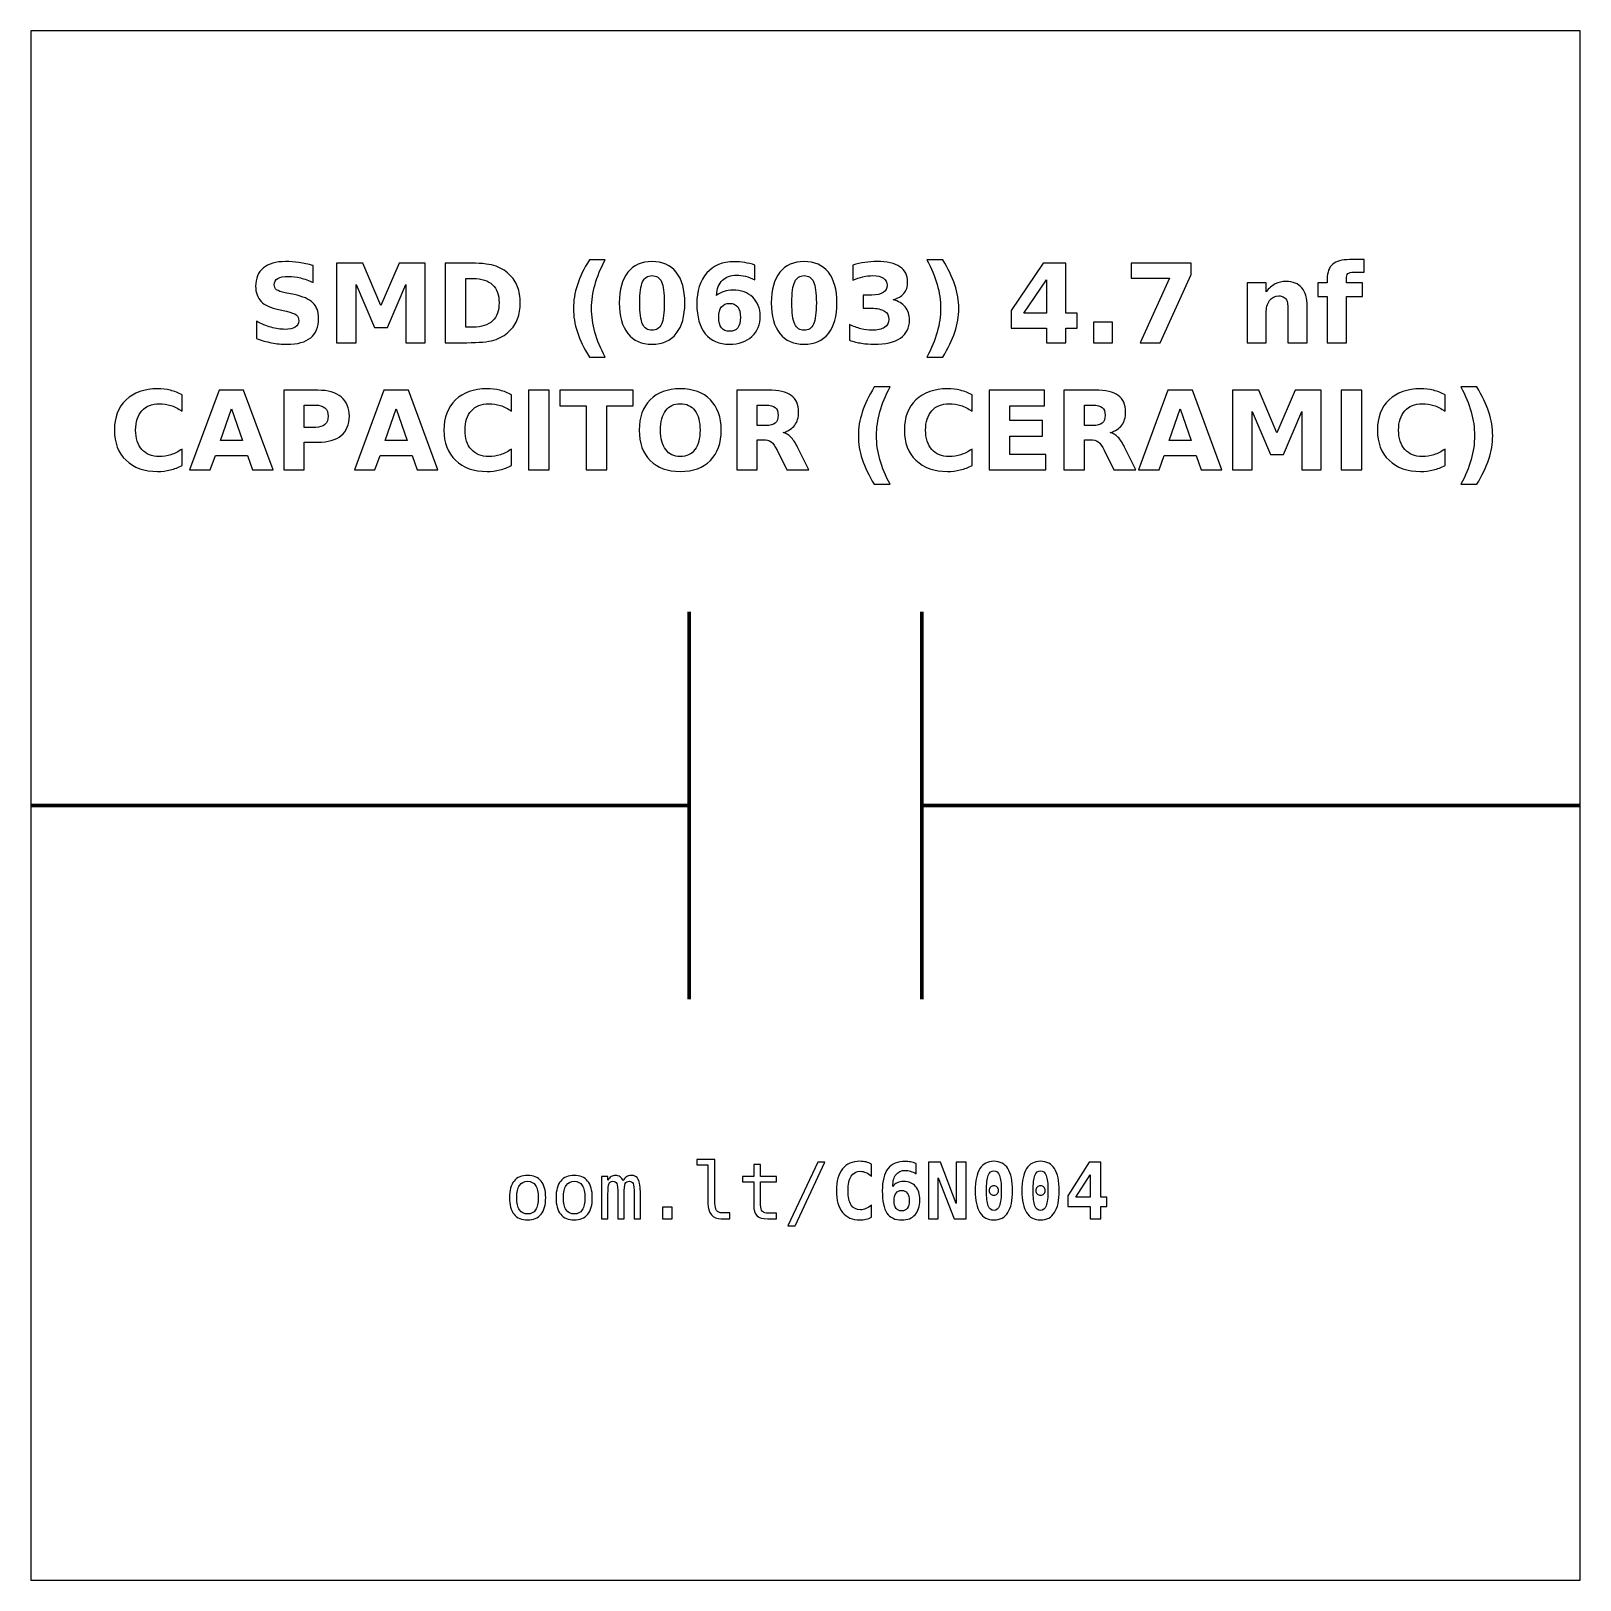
# Model space of a CAD drawing. Header units: centimetres. Extents: x -11.5 to -9.5, y -15.85 to -13.85.
import ezdxf

# ---------------------------------------------------------------- set-up
doc = ezdxf.new("R2010")
doc.units = ezdxf.units.CM
doc.header["$MEASUREMENT"] = 0
doc.layers.add('Layer 1', color=7, linetype='Continuous')

msp = doc.modelspace()

# ---------------------------------------------------------------- linework, layer by layer
at = {"layer": 'Layer 1', "color": 7}
msp.add_open_spline([(-11.5, -13.85), (-11.5, -13.85), (-9.5, -13.85), (-9.5, -13.85), (-9.5, -13.85), (-9.5, -13.85), (-9.5, -15.85), (-9.5, -15.85), (-9.5, -15.85), (-9.5, -15.85), (-11.5, -15.85), (-11.5, -15.85), (-11.5, -15.85), (-11.5, -15.85), (-11.5, -13.85), (-11.5, -13.85)], degree=3, knots=[0, 0, 0, 0, 0.25, 0.25, 0.25, 0.25, 0.5, 0.5, 0.5, 0.5, 0.75, 0.75, 0.75, 0.75, 1, 1, 1, 1], dxfattribs=at)
at = {"layer": 'Layer 1', "color": 250}
for points, knots in [([(-11.13551, -14.15284), (-11.13551, -14.15284), (-11.13551, -14.17459), (-11.13551, -14.17459), (-11.13551, -14.17459), (-11.14116, -14.17207), (-11.14668, -14.17017), (-11.15204, -14.16888), (-11.15204, -14.16888), (-11.15743, -14.16758), (-11.16251, -14.16695), (-11.16728, -14.16695), (-11.16728, -14.16695), (-11.17361, -14.16695), (-11.17831, -14.16782), (-11.18135, -14.16956), (-11.18135, -14.16956), (-11.18438, -14.17132), (-11.18589, -14.17403), (-11.18589, -14.1777), (-11.18589, -14.1777), (-11.18589, -14.18045), (-11.18488, -14.18261), (-11.18283, -14.18414), (-11.18283, -14.18414), (-11.18078, -14.18567), (-11.17707, -14.18701), (-11.17168, -14.18811), (-11.17168, -14.18811), (-11.17168, -14.18811), (-11.16039, -14.19037), (-11.16039, -14.19037), (-11.16039, -14.19037), (-11.14894, -14.19268), (-11.14083, -14.19616), (-11.13601, -14.20086), (-11.13601, -14.20086), (-11.13118, -14.20554), (-11.12876, -14.2122), (-11.12876, -14.22083), (-11.12876, -14.22083), (-11.12876, -14.23219), (-11.13212, -14.24063), (-11.13885, -14.24616), (-11.13885, -14.24616), (-11.14558, -14.25168), (-11.15585, -14.25446), (-11.16968, -14.25446), (-11.16968, -14.25446), (-11.17622, -14.25446), (-11.18276, -14.25385), (-11.18932, -14.2526), (-11.18932, -14.2526), (-11.19588, -14.25135), (-11.20247, -14.24952), (-11.20903, -14.2471), (-11.20903, -14.2471), (-11.20903, -14.2471), (-11.20903, -14.22471), (-11.20903, -14.22471), (-11.20903, -14.22471), (-11.20247, -14.22819), (-11.19612, -14.23082), (-11.18998, -14.23259), (-11.18998, -14.23259), (-11.18384, -14.23435), (-11.17794, -14.23524), (-11.17225, -14.23524), (-11.17225, -14.23524), (-11.16646, -14.23524), (-11.16202, -14.23428), (-11.15894, -14.23235), (-11.15894, -14.23235), (-11.15585, -14.23042), (-11.15433, -14.22767), (-11.15433, -14.22407), (-11.15433, -14.22407), (-11.15433, -14.22087), (-11.15536, -14.21838), (-11.15745, -14.21664), (-11.15745, -14.21664), (-11.15955, -14.2149), (-11.16371, -14.21333), (-11.16997, -14.21196), (-11.16997, -14.21196), (-11.16997, -14.21196), (-11.18024, -14.20968), (-11.18024, -14.20968), (-11.18024, -14.20968), (-11.19052, -14.20747), (-11.19805, -14.20397), (-11.2028, -14.19914), (-11.2028, -14.19914), (-11.20755, -14.19432), (-11.20992, -14.18781), (-11.20992, -14.17965), (-11.20992, -14.17965), (-11.20992, -14.16939), (-11.20661, -14.16151), (-11.2, -14.15601), (-11.2, -14.15601), (-11.19339, -14.15048), (-11.18389, -14.14773), (-11.17147, -14.14773), (-11.17147, -14.14773), (-11.16583, -14.14773), (-11.16002, -14.14816), (-11.15404, -14.149), (-11.15404, -14.149), (-11.14807, -14.14985), (-11.14189, -14.15112), (-11.13551, -14.15284)], [0, 0, 0, 0, 0.0357143, 0.0357143, 0.0357143, 0.0357143, 0.0714286, 0.0714286, 0.0714286, 0.0714286, 0.1071429, 0.1071429, 0.1071429, 0.1071429, 0.1428571, 0.1428571, 0.1428571, 0.1428571, 0.1785714, 0.1785714, 0.1785714, 0.1785714, 0.2142857, 0.2142857, 0.2142857, 0.2142857, 0.25, 0.25, 0.25, 0.25, 0.2857143, 0.2857143, 0.2857143, 0.2857143, 0.3214286, 0.3214286, 0.3214286, 0.3214286, 0.3571429, 0.3571429, 0.3571429, 0.3571429, 0.3928571, 0.3928571, 0.3928571, 0.3928571, 0.4285714, 0.4285714, 0.4285714, 0.4285714, 0.4642857, 0.4642857, 0.4642857, 0.4642857, 0.5, 0.5, 0.5, 0.5, 0.5357143, 0.5357143, 0.5357143, 0.5357143, 0.5714286, 0.5714286, 0.5714286, 0.5714286, 0.6071429, 0.6071429, 0.6071429, 0.6071429, 0.6428571, 0.6428571, 0.6428571, 0.6428571, 0.6785714, 0.6785714, 0.6785714, 0.6785714, 0.7142857, 0.7142857, 0.7142857, 0.7142857, 0.75, 0.75, 0.75, 0.75, 0.7857143, 0.7857143, 0.7857143, 0.7857143, 0.8214286, 0.8214286, 0.8214286, 0.8214286, 0.8571429, 0.8571429, 0.8571429, 0.8571429, 0.8928571, 0.8928571, 0.8928571, 0.8928571, 0.9285714, 0.9285714, 0.9285714, 0.9285714, 0.9642857, 0.9642857, 0.9642857, 0.9642857, 1, 1, 1, 1]), ([(-11.10548, -14.14959), (-11.10548, -14.14959), (-11.07173, -14.14959), (-11.07173, -14.14959), (-11.07173, -14.14959), (-11.07173, -14.14959), (-11.04828, -14.20465), (-11.04828, -14.20465), (-11.04828, -14.20465), (-11.04828, -14.20465), (-11.02472, -14.14959), (-11.02472, -14.14959), (-11.02472, -14.14959), (-11.02472, -14.14959), (-10.99104, -14.14959), (-10.99104, -14.14959), (-10.99104, -14.14959), (-10.99104, -14.14959), (-10.99104, -14.25246), (-10.99104, -14.25246), (-10.99104, -14.25246), (-10.99104, -14.25246), (-11.01611, -14.25246), (-11.01611, -14.25246), (-11.01611, -14.25246), (-11.01611, -14.25246), (-11.01611, -14.17722), (-11.01611, -14.17722), (-11.01611, -14.17722), (-11.01611, -14.17722), (-11.03982, -14.23268), (-11.03982, -14.23268), (-11.03982, -14.23268), (-11.03982, -14.23268), (-11.05663, -14.23268), (-11.05663, -14.23268), (-11.05663, -14.23268), (-11.05663, -14.23268), (-11.08034, -14.17722), (-11.08034, -14.17722), (-11.08034, -14.17722), (-11.08034, -14.17722), (-11.08034, -14.25246), (-11.08034, -14.25246), (-11.08034, -14.25246), (-11.08034, -14.25246), (-11.10548, -14.25246), (-11.10548, -14.25246), (-11.10548, -14.25246), (-11.10548, -14.25246), (-11.10548, -14.14959), (-11.10548, -14.14959)], [0, 0, 0, 0, 0.0769231, 0.0769231, 0.0769231, 0.0769231, 0.1538462, 0.1538462, 0.1538462, 0.1538462, 0.2307692, 0.2307692, 0.2307692, 0.2307692, 0.3076923, 0.3076923, 0.3076923, 0.3076923, 0.3846154, 0.3846154, 0.3846154, 0.3846154, 0.4615385, 0.4615385, 0.4615385, 0.4615385, 0.5384615, 0.5384615, 0.5384615, 0.5384615, 0.6153846, 0.6153846, 0.6153846, 0.6153846, 0.6923077, 0.6923077, 0.6923077, 0.6923077, 0.7692308, 0.7692308, 0.7692308, 0.7692308, 0.8461538, 0.8461538, 0.8461538, 0.8461538, 0.9230769, 0.9230769, 0.9230769, 0.9230769, 1, 1, 1, 1]), ([(-10.96505, -14.14959), (-10.96505, -14.14959), (-10.93706, -14.14959), (-10.93706, -14.14959), (-10.93706, -14.14959), (-10.92145, -14.14959), (-10.90983, -14.1507), (-10.90219, -14.15293), (-10.90219, -14.15293), (-10.89454, -14.15516), (-10.88798, -14.15893), (-10.8825, -14.16427), (-10.8825, -14.16427), (-10.87768, -14.1689), (-10.87411, -14.17426), (-10.87175, -14.18033), (-10.87175, -14.18033), (-10.86943, -14.18637), (-10.86825, -14.19324), (-10.86825, -14.20093), (-10.86825, -14.20093), (-10.86825, -14.20869), (-10.86943, -14.21561), (-10.87175, -14.2217), (-10.87175, -14.2217), (-10.87411, -14.22779), (-10.87768, -14.23315), (-10.8825, -14.23778), (-10.8825, -14.23778), (-10.88803, -14.24312), (-10.89464, -14.24689), (-10.90235, -14.24912), (-10.90235, -14.24912), (-10.91007, -14.25135), (-10.92164, -14.25246), (-10.93706, -14.25246), (-10.93706, -14.25246), (-10.93706, -14.25246), (-10.96505, -14.25246), (-10.96505, -14.25246), (-10.96505, -14.25246), (-10.96505, -14.25246), (-10.96505, -14.14959), (-10.96505, -14.14959)], [0, 0, 0, 0, 0.0909091, 0.0909091, 0.0909091, 0.0909091, 0.1818182, 0.1818182, 0.1818182, 0.1818182, 0.2727273, 0.2727273, 0.2727273, 0.2727273, 0.3636364, 0.3636364, 0.3636364, 0.3636364, 0.4545455, 0.4545455, 0.4545455, 0.4545455, 0.5454545, 0.5454545, 0.5454545, 0.5454545, 0.6363636, 0.6363636, 0.6363636, 0.6363636, 0.7272727, 0.7272727, 0.7272727, 0.7272727, 0.8181818, 0.8181818, 0.8181818, 0.8181818, 0.9090909, 0.9090909, 0.9090909, 0.9090909, 1, 1, 1, 1]), ([(-10.75856, -14.27106), (-10.75856, -14.27106), (-10.77902, -14.27106), (-10.77902, -14.27106), (-10.77902, -14.27106), (-10.78605, -14.25973), (-10.79125, -14.24893), (-10.79459, -14.2387), (-10.79459, -14.2387), (-10.79795, -14.22849), (-10.79962, -14.21836), (-10.79962, -14.20829), (-10.79962, -14.20829), (-10.79962, -14.19823), (-10.79793, -14.18804), (-10.79457, -14.17774), (-10.79457, -14.17774), (-10.79118, -14.16742), (-10.78601, -14.15665), (-10.77902, -14.14538), (-10.77902, -14.14538), (-10.77902, -14.14538), (-10.75856, -14.14538), (-10.75856, -14.14538), (-10.75856, -14.14538), (-10.76444, -14.15627), (-10.76884, -14.16692), (-10.77178, -14.17732), (-10.77178, -14.17732), (-10.77472, -14.18771), (-10.7762, -14.19799), (-10.7762, -14.20815), (-10.7762, -14.20815), (-10.7762, -14.21831), (-10.77474, -14.22859), (-10.77183, -14.23903), (-10.77183, -14.23903), (-10.76891, -14.24945), (-10.76449, -14.26013), (-10.75856, -14.27106)], [0, 0, 0, 0, 0.1, 0.1, 0.1, 0.1, 0.2, 0.2, 0.2, 0.2, 0.3, 0.3, 0.3, 0.3, 0.4, 0.4, 0.4, 0.4, 0.5, 0.5, 0.5, 0.5, 0.6, 0.6, 0.6, 0.6, 0.7, 0.7, 0.7, 0.7, 0.8, 0.8, 0.8, 0.8, 0.9, 0.9, 0.9, 0.9, 1, 1, 1, 1]), ([(-10.65583, -14.20112), (-10.65583, -14.21817), (-10.6595, -14.23132), (-10.66686, -14.24058), (-10.66686, -14.24058), (-10.6742, -14.24983), (-10.68464, -14.25446), (-10.69814, -14.25446), (-10.69814, -14.25446), (-10.71169, -14.25446), (-10.72215, -14.24983), (-10.72949, -14.24058), (-10.72949, -14.24058), (-10.73685, -14.23132), (-10.74052, -14.21817), (-10.74052, -14.20112), (-10.74052, -14.20112), (-10.74052, -14.18405), (-10.73685, -14.17087), (-10.72949, -14.16161), (-10.72949, -14.16161), (-10.72215, -14.15237), (-10.71169, -14.14773), (-10.69814, -14.14773), (-10.69814, -14.14773), (-10.68464, -14.14773), (-10.6742, -14.15237), (-10.66686, -14.16161), (-10.66686, -14.16161), (-10.6595, -14.17087), (-10.65583, -14.18405), (-10.65583, -14.20112)], [0, 0, 0, 0, 0.125, 0.125, 0.125, 0.125, 0.25, 0.25, 0.25, 0.25, 0.375, 0.375, 0.375, 0.375, 0.5, 0.5, 0.5, 0.5, 0.625, 0.625, 0.625, 0.625, 0.75, 0.75, 0.75, 0.75, 0.875, 0.875, 0.875, 0.875, 1, 1, 1, 1]), ([(-10.56524, -14.15227), (-10.56524, -14.15227), (-10.56524, -14.1713), (-10.56524, -14.1713), (-10.56524, -14.1713), (-10.56961, -14.16923), (-10.5737, -14.1677), (-10.57756, -14.16671), (-10.57756, -14.16671), (-10.58142, -14.16572), (-10.5852, -14.16523), (-10.58887, -14.16523), (-10.58887, -14.16523), (-10.59678, -14.16523), (-10.60291, -14.16742), (-10.60733, -14.17182), (-10.60733, -14.17182), (-10.61173, -14.17619), (-10.61432, -14.1827), (-10.61505, -14.19134), (-10.61505, -14.19134), (-10.61202, -14.1891), (-10.60872, -14.18741), (-10.60519, -14.18628), (-10.60519, -14.18628), (-10.60167, -14.18515), (-10.59781, -14.18459), (-10.59362, -14.18459), (-10.59362, -14.18459), (-10.58311, -14.18459), (-10.57462, -14.18767), (-10.56818, -14.19383), (-10.56818, -14.19383), (-10.56171, -14.19997), (-10.55849, -14.20803), (-10.55849, -14.21801), (-10.55849, -14.21801), (-10.55849, -14.22904), (-10.56209, -14.23786), (-10.56931, -14.24451), (-10.56931, -14.24451), (-10.5765, -14.25114), (-10.58619, -14.25446), (-10.5983, -14.25446), (-10.5983, -14.25446), (-10.61166, -14.25446), (-10.62201, -14.24994), (-10.62935, -14.24091), (-10.62935, -14.24091), (-10.63666, -14.2319), (-10.64033, -14.21909), (-10.64033, -14.20251), (-10.64033, -14.20251), (-10.64033, -14.18553), (-10.63605, -14.17217), (-10.62749, -14.16246), (-10.62749, -14.16246), (-10.61891, -14.15274), (-10.60717, -14.14787), (-10.59224, -14.14787), (-10.59224, -14.14787), (-10.58751, -14.14787), (-10.58292, -14.14825), (-10.57845, -14.14898), (-10.57845, -14.14898), (-10.57401, -14.14971), (-10.56961, -14.15081), (-10.56524, -14.15227)], [0, 0, 0, 0, 0.0588235, 0.0588235, 0.0588235, 0.0588235, 0.1176471, 0.1176471, 0.1176471, 0.1176471, 0.1764706, 0.1764706, 0.1764706, 0.1764706, 0.2352941, 0.2352941, 0.2352941, 0.2352941, 0.2941176, 0.2941176, 0.2941176, 0.2941176, 0.3529412, 0.3529412, 0.3529412, 0.3529412, 0.4117647, 0.4117647, 0.4117647, 0.4117647, 0.4705882, 0.4705882, 0.4705882, 0.4705882, 0.5294118, 0.5294118, 0.5294118, 0.5294118, 0.5882353, 0.5882353, 0.5882353, 0.5882353, 0.6470588, 0.6470588, 0.6470588, 0.6470588, 0.7058824, 0.7058824, 0.7058824, 0.7058824, 0.7647059, 0.7647059, 0.7647059, 0.7647059, 0.8235294, 0.8235294, 0.8235294, 0.8235294, 0.8823529, 0.8823529, 0.8823529, 0.8823529, 0.9411765, 0.9411765, 0.9411765, 0.9411765, 1, 1, 1, 1]), ([(-10.45945, -14.20112), (-10.45945, -14.21817), (-10.46312, -14.23132), (-10.47048, -14.24058), (-10.47048, -14.24058), (-10.47782, -14.24983), (-10.48826, -14.25446), (-10.50176, -14.25446), (-10.50176, -14.25446), (-10.51531, -14.25446), (-10.52577, -14.24983), (-10.53311, -14.24058), (-10.53311, -14.24058), (-10.54047, -14.23132), (-10.54414, -14.21817), (-10.54414, -14.20112), (-10.54414, -14.20112), (-10.54414, -14.18405), (-10.54047, -14.17087), (-10.53311, -14.16161), (-10.53311, -14.16161), (-10.52577, -14.15237), (-10.51531, -14.14773), (-10.50176, -14.14773), (-10.50176, -14.14773), (-10.48826, -14.14773), (-10.47782, -14.15237), (-10.47048, -14.16161), (-10.47048, -14.16161), (-10.46312, -14.17087), (-10.45945, -14.18405), (-10.45945, -14.20112)], [0, 0, 0, 0, 0.125, 0.125, 0.125, 0.125, 0.25, 0.25, 0.25, 0.25, 0.375, 0.375, 0.375, 0.375, 0.5, 0.5, 0.5, 0.5, 0.625, 0.625, 0.625, 0.625, 0.75, 0.75, 0.75, 0.75, 0.875, 0.875, 0.875, 0.875, 1, 1, 1, 1]), ([(-10.38697, -14.19698), (-10.38005, -14.19877), (-10.37476, -14.2019), (-10.37116, -14.20632), (-10.37116, -14.20632), (-10.36756, -14.21076), (-10.36575, -14.21638), (-10.36575, -14.22323), (-10.36575, -14.22323), (-10.36575, -14.23343), (-10.36966, -14.24119), (-10.37746, -14.24651), (-10.37746, -14.24651), (-10.38527, -14.2518), (-10.39666, -14.25446), (-10.41164, -14.25446), (-10.41164, -14.25446), (-10.41693, -14.25446), (-10.42222, -14.25404), (-10.42754, -14.25319), (-10.42754, -14.25319), (-10.43283, -14.25234), (-10.43807, -14.25105), (-10.44327, -14.24936), (-10.44327, -14.24936), (-10.44327, -14.24936), (-10.44327, -14.22889), (-10.44327, -14.22889), (-10.44327, -14.22889), (-10.43831, -14.23136), (-10.43339, -14.23325), (-10.4285, -14.23452), (-10.4285, -14.23452), (-10.42361, -14.23576), (-10.41879, -14.2364), (-10.41406, -14.2364), (-10.41406, -14.2364), (-10.40703, -14.2364), (-10.40164, -14.23517), (-10.3979, -14.23275), (-10.3979, -14.23275), (-10.39416, -14.23031), (-10.39228, -14.22683), (-10.39228, -14.22226), (-10.39228, -14.22226), (-10.39228, -14.21758), (-10.39421, -14.21403), (-10.39804, -14.21163), (-10.39804, -14.21163), (-10.40188, -14.20921), (-10.40754, -14.20801), (-10.41502, -14.20801), (-10.41502, -14.20801), (-10.41502, -14.20801), (-10.42563, -14.20801), (-10.42563, -14.20801), (-10.42563, -14.20801), (-10.42563, -14.20801), (-10.42563, -14.19091), (-10.42563, -14.19091), (-10.42563, -14.19091), (-10.42563, -14.19091), (-10.41448, -14.19091), (-10.41448, -14.19091), (-10.41448, -14.19091), (-10.4078, -14.19091), (-10.40286, -14.18988), (-10.3996, -14.18778), (-10.3996, -14.18778), (-10.39633, -14.18569), (-10.3947, -14.18252), (-10.3947, -14.17826), (-10.3947, -14.17826), (-10.3947, -14.17431), (-10.39628, -14.17125), (-10.39945, -14.16911), (-10.39945, -14.16911), (-10.40263, -14.16695), (-10.4071, -14.16587), (-10.41288, -14.16587), (-10.41288, -14.16587), (-10.41716, -14.16587), (-10.42147, -14.16634), (-10.42584, -14.1673), (-10.42584, -14.1673), (-10.43019, -14.16826), (-10.43452, -14.1697), (-10.43885, -14.17158), (-10.43885, -14.17158), (-10.43885, -14.17158), (-10.43885, -14.15215), (-10.43885, -14.15215), (-10.43885, -14.15215), (-10.4336, -14.15067), (-10.42843, -14.14957), (-10.42328, -14.14884), (-10.42328, -14.14884), (-10.41813, -14.14811), (-10.4131, -14.14773), (-10.40813, -14.14773), (-10.40813, -14.14773), (-10.39477, -14.14773), (-10.38476, -14.14992), (-10.37812, -14.15432), (-10.37812, -14.15432), (-10.37149, -14.15869), (-10.36818, -14.1653), (-10.36818, -14.17412), (-10.36818, -14.17412), (-10.36818, -14.18012), (-10.36975, -14.18506), (-10.37293, -14.18889), (-10.37293, -14.18889), (-10.3761, -14.19272), (-10.38078, -14.19543), (-10.38697, -14.19698)], [0, 0, 0, 0, 0.0344828, 0.0344828, 0.0344828, 0.0344828, 0.0689655, 0.0689655, 0.0689655, 0.0689655, 0.1034483, 0.1034483, 0.1034483, 0.1034483, 0.137931, 0.137931, 0.137931, 0.137931, 0.1724138, 0.1724138, 0.1724138, 0.1724138, 0.2068966, 0.2068966, 0.2068966, 0.2068966, 0.2413793, 0.2413793, 0.2413793, 0.2413793, 0.2758621, 0.2758621, 0.2758621, 0.2758621, 0.3103448, 0.3103448, 0.3103448, 0.3103448, 0.3448276, 0.3448276, 0.3448276, 0.3448276, 0.3793103, 0.3793103, 0.3793103, 0.3793103, 0.4137931, 0.4137931, 0.4137931, 0.4137931, 0.4482759, 0.4482759, 0.4482759, 0.4482759, 0.4827586, 0.4827586, 0.4827586, 0.4827586, 0.5172414, 0.5172414, 0.5172414, 0.5172414, 0.5517241, 0.5517241, 0.5517241, 0.5517241, 0.5862069, 0.5862069, 0.5862069, 0.5862069, 0.6206897, 0.6206897, 0.6206897, 0.6206897, 0.6551724, 0.6551724, 0.6551724, 0.6551724, 0.6896552, 0.6896552, 0.6896552, 0.6896552, 0.7241379, 0.7241379, 0.7241379, 0.7241379, 0.7586207, 0.7586207, 0.7586207, 0.7586207, 0.7931034, 0.7931034, 0.7931034, 0.7931034, 0.8275862, 0.8275862, 0.8275862, 0.8275862, 0.862069, 0.862069, 0.862069, 0.862069, 0.8965517, 0.8965517, 0.8965517, 0.8965517, 0.9310345, 0.9310345, 0.9310345, 0.9310345, 0.9655172, 0.9655172, 0.9655172, 0.9655172, 1, 1, 1, 1]), ([(-10.34322, -14.27106), (-10.33734, -14.26013), (-10.33292, -14.24945), (-10.32998, -14.23903), (-10.32998, -14.23903), (-10.32704, -14.22859), (-10.32558, -14.21831), (-10.32558, -14.20815), (-10.32558, -14.20815), (-10.32558, -14.19799), (-10.32704, -14.18771), (-10.32998, -14.17732), (-10.32998, -14.17732), (-10.33292, -14.16692), (-10.33734, -14.15627), (-10.34322, -14.14538), (-10.34322, -14.14538), (-10.34322, -14.14538), (-10.32276, -14.14538), (-10.32276, -14.14538), (-10.32276, -14.14538), (-10.31578, -14.15665), (-10.3106, -14.16742), (-10.30721, -14.17774), (-10.30721, -14.17774), (-10.30385, -14.18804), (-10.30216, -14.19823), (-10.30216, -14.20829), (-10.30216, -14.20829), (-10.30216, -14.21836), (-10.30383, -14.22849), (-10.30719, -14.2387), (-10.30719, -14.2387), (-10.31053, -14.24893), (-10.31573, -14.25973), (-10.32276, -14.27106), (-10.32276, -14.27106), (-10.32276, -14.27106), (-10.34322, -14.27106), (-10.34322, -14.27106)], [0, 0, 0, 0, 0.1, 0.1, 0.1, 0.1, 0.2, 0.2, 0.2, 0.2, 0.3, 0.3, 0.3, 0.3, 0.4, 0.4, 0.4, 0.4, 0.5, 0.5, 0.5, 0.5, 0.6, 0.6, 0.6, 0.6, 0.7, 0.7, 0.7, 0.7, 0.8, 0.8, 0.8, 0.8, 0.9, 0.9, 0.9, 0.9, 1, 1, 1, 1]), ([(-10.19334, -14.14959), (-10.19334, -14.14959), (-10.16384, -14.14959), (-10.16384, -14.14959), (-10.16384, -14.14959), (-10.16384, -14.14959), (-10.16384, -14.2145), (-10.16384, -14.2145), (-10.16384, -14.2145), (-10.16384, -14.2145), (-10.14917, -14.2145), (-10.14917, -14.2145), (-10.14917, -14.2145), (-10.14917, -14.2145), (-10.14917, -14.23372), (-10.14917, -14.23372), (-10.14917, -14.23372), (-10.14917, -14.23372), (-10.16384, -14.23372), (-10.16384, -14.23372), (-10.16384, -14.23372), (-10.16384, -14.23372), (-10.16384, -14.25246), (-10.16384, -14.25246), (-10.16384, -14.25246), (-10.16384, -14.25246), (-10.18891, -14.25246), (-10.18891, -14.25246), (-10.18891, -14.25246), (-10.18891, -14.25246), (-10.18891, -14.23372), (-10.18891, -14.23372), (-10.18891, -14.23372), (-10.18891, -14.23372), (-10.23454, -14.23372), (-10.23454, -14.23372), (-10.23454, -14.23372), (-10.23454, -14.23372), (-10.23454, -14.21097), (-10.23454, -14.21097), (-10.23454, -14.21097), (-10.23454, -14.21097), (-10.19334, -14.14959), (-10.19334, -14.14959)], [0, 0, 0, 0, 0.0909091, 0.0909091, 0.0909091, 0.0909091, 0.1818182, 0.1818182, 0.1818182, 0.1818182, 0.2727273, 0.2727273, 0.2727273, 0.2727273, 0.3636364, 0.3636364, 0.3636364, 0.3636364, 0.4545455, 0.4545455, 0.4545455, 0.4545455, 0.5454545, 0.5454545, 0.5454545, 0.5454545, 0.6363636, 0.6363636, 0.6363636, 0.6363636, 0.7272727, 0.7272727, 0.7272727, 0.7272727, 0.8181818, 0.8181818, 0.8181818, 0.8181818, 0.9090909, 0.9090909, 0.9090909, 0.9090909, 1, 1, 1, 1]), ([(-10.07967, -14.14959), (-10.07967, -14.14959), (-10.00215, -14.14959), (-10.00215, -14.14959), (-10.00215, -14.14959), (-10.00215, -14.14959), (-10.00215, -14.16455), (-10.00215, -14.16455), (-10.00215, -14.16455), (-10.00215, -14.16455), (-10.04225, -14.25246), (-10.04225, -14.25246), (-10.04225, -14.25246), (-10.04225, -14.25246), (-10.0681, -14.25246), (-10.0681, -14.25246), (-10.0681, -14.25246), (-10.0681, -14.25246), (-10.03012, -14.16909), (-10.03012, -14.16909), (-10.03012, -14.16909), (-10.03012, -14.16909), (-10.07967, -14.16909), (-10.07967, -14.16909), (-10.07967, -14.16909), (-10.07967, -14.16909), (-10.07967, -14.14959), (-10.07967, -14.14959)], [0, 0, 0, 0, 0.1428571, 0.1428571, 0.1428571, 0.1428571, 0.2857143, 0.2857143, 0.2857143, 0.2857143, 0.4285714, 0.4285714, 0.4285714, 0.4285714, 0.5714286, 0.5714286, 0.5714286, 0.5714286, 0.7142857, 0.7142857, 0.7142857, 0.7142857, 0.8571429, 0.8571429, 0.8571429, 0.8571429, 1, 1, 1, 1]), ([(-9.77868, -14.14524), (-9.77868, -14.14524), (-9.77868, -14.16142), (-9.77868, -14.16142), (-9.77868, -14.16142), (-9.77868, -14.16142), (-9.79234, -14.16142), (-9.79234, -14.16142), (-9.79234, -14.16142), (-9.79582, -14.16142), (-9.79827, -14.16206), (-9.79963, -14.16333), (-9.79963, -14.16333), (-9.80102, -14.1646), (-9.8017, -14.16678), (-9.8017, -14.16991), (-9.8017, -14.16991), (-9.8017, -14.16991), (-9.8017, -14.1753), (-9.8017, -14.1753), (-9.8017, -14.1753), (-9.8017, -14.1753), (-9.78063, -14.1753), (-9.78063, -14.1753), (-9.78063, -14.1753), (-9.78063, -14.1753), (-9.78063, -14.19294), (-9.78063, -14.19294), (-9.78063, -14.19294), (-9.78063, -14.19294), (-9.8017, -14.19294), (-9.8017, -14.19294), (-9.8017, -14.19294), (-9.8017, -14.19294), (-9.8017, -14.25246), (-9.8017, -14.25246), (-9.8017, -14.25246), (-9.8017, -14.25246), (-9.82637, -14.25246), (-9.82637, -14.25246), (-9.82637, -14.25246), (-9.82637, -14.25246), (-9.82637, -14.19294), (-9.82637, -14.19294), (-9.82637, -14.19294), (-9.82637, -14.19294), (-9.83863, -14.19294), (-9.83863, -14.19294), (-9.83863, -14.19294), (-9.83863, -14.19294), (-9.83863, -14.1753), (-9.83863, -14.1753), (-9.83863, -14.1753), (-9.83863, -14.1753), (-9.82637, -14.1753), (-9.82637, -14.1753), (-9.82637, -14.1753), (-9.82637, -14.1753), (-9.82637, -14.16991), (-9.82637, -14.16991), (-9.82637, -14.16991), (-9.82637, -14.16151), (-9.82402, -14.15528), (-9.81934, -14.15126), (-9.81934, -14.15126), (-9.81466, -14.14724), (-9.80739, -14.14524), (-9.79756, -14.14524), (-9.79756, -14.14524), (-9.79756, -14.14524), (-9.77868, -14.14524), (-9.77868, -14.14524)], [0, 0, 0, 0, 0.0555556, 0.0555556, 0.0555556, 0.0555556, 0.1111111, 0.1111111, 0.1111111, 0.1111111, 0.1666667, 0.1666667, 0.1666667, 0.1666667, 0.2222222, 0.2222222, 0.2222222, 0.2222222, 0.2777778, 0.2777778, 0.2777778, 0.2777778, 0.3333333, 0.3333333, 0.3333333, 0.3333333, 0.3888889, 0.3888889, 0.3888889, 0.3888889, 0.4444444, 0.4444444, 0.4444444, 0.4444444, 0.5, 0.5, 0.5, 0.5, 0.5555556, 0.5555556, 0.5555556, 0.5555556, 0.6111111, 0.6111111, 0.6111111, 0.6111111, 0.6666667, 0.6666667, 0.6666667, 0.6666667, 0.7222222, 0.7222222, 0.7222222, 0.7222222, 0.7777778, 0.7777778, 0.7777778, 0.7777778, 0.8333333, 0.8333333, 0.8333333, 0.8333333, 0.8888889, 0.8888889, 0.8888889, 0.8888889, 0.9444444, 0.9444444, 0.9444444, 0.9444444, 1, 1, 1, 1]), ([(-10.93852, -14.16965), (-10.93852, -14.16965), (-10.93852, -14.2324), (-10.93852, -14.2324), (-10.93852, -14.2324), (-10.93852, -14.2324), (-10.92902, -14.2324), (-10.92902, -14.2324), (-10.92902, -14.2324), (-10.91818, -14.2324), (-10.9099, -14.22972), (-10.90419, -14.22433), (-10.90419, -14.22433), (-10.89847, -14.21897), (-10.8956, -14.21116), (-10.8956, -14.20093), (-10.8956, -14.20093), (-10.8956, -14.19072), (-10.89845, -14.18296), (-10.90414, -14.17765), (-10.90414, -14.17765), (-10.90983, -14.17231), (-10.91813, -14.16965), (-10.92902, -14.16965), (-10.92902, -14.16965), (-10.92902, -14.16965), (-10.93852, -14.16965), (-10.93852, -14.16965)], [0, 0, 0, 0, 0.1428571, 0.1428571, 0.1428571, 0.1428571, 0.2857143, 0.2857143, 0.2857143, 0.2857143, 0.4285714, 0.4285714, 0.4285714, 0.4285714, 0.5714286, 0.5714286, 0.5714286, 0.5714286, 0.7142857, 0.7142857, 0.7142857, 0.7142857, 0.8571429, 0.8571429, 0.8571429, 0.8571429, 1, 1, 1, 1]), ([(-10.68236, -14.20093), (-10.68236, -14.18807), (-10.68356, -14.17901), (-10.68598, -14.17374), (-10.68598, -14.17374), (-10.68838, -14.1685), (-10.69245, -14.16587), (-10.69814, -14.16587), (-10.69814, -14.16587), (-10.70383, -14.16587), (-10.7079, -14.1685), (-10.71035, -14.17374), (-10.71035, -14.17374), (-10.71277, -14.17901), (-10.71399, -14.18807), (-10.71399, -14.20093), (-10.71399, -14.20093), (-10.71399, -14.21391), (-10.71277, -14.22309), (-10.71035, -14.2284), (-10.71035, -14.2284), (-10.7079, -14.23374), (-10.70383, -14.2364), (-10.69814, -14.2364), (-10.69814, -14.2364), (-10.6925, -14.2364), (-10.68845, -14.23374), (-10.686, -14.2284), (-10.686, -14.2284), (-10.68358, -14.22309), (-10.68236, -14.21391), (-10.68236, -14.20093)], [0, 0, 0, 0, 0.125, 0.125, 0.125, 0.125, 0.25, 0.25, 0.25, 0.25, 0.375, 0.375, 0.375, 0.375, 0.5, 0.5, 0.5, 0.5, 0.625, 0.625, 0.625, 0.625, 0.75, 0.75, 0.75, 0.75, 0.875, 0.875, 0.875, 0.875, 1, 1, 1, 1]), ([(-10.48598, -14.20093), (-10.48598, -14.18807), (-10.48718, -14.17901), (-10.4896, -14.17374), (-10.4896, -14.17374), (-10.492, -14.1685), (-10.49607, -14.16587), (-10.50176, -14.16587), (-10.50176, -14.16587), (-10.50745, -14.16587), (-10.51152, -14.1685), (-10.51397, -14.17374), (-10.51397, -14.17374), (-10.51639, -14.17901), (-10.51761, -14.18807), (-10.51761, -14.20093), (-10.51761, -14.20093), (-10.51761, -14.21391), (-10.51639, -14.22309), (-10.51397, -14.2284), (-10.51397, -14.2284), (-10.51152, -14.23374), (-10.50745, -14.2364), (-10.50176, -14.2364), (-10.50176, -14.2364), (-10.49612, -14.2364), (-10.49207, -14.23374), (-10.48962, -14.2284), (-10.48962, -14.2284), (-10.4872, -14.22309), (-10.48598, -14.21391), (-10.48598, -14.20093)], [0, 0, 0, 0, 0.125, 0.125, 0.125, 0.125, 0.25, 0.25, 0.25, 0.25, 0.375, 0.375, 0.375, 0.375, 0.5, 0.5, 0.5, 0.5, 0.625, 0.625, 0.625, 0.625, 0.75, 0.75, 0.75, 0.75, 0.875, 0.875, 0.875, 0.875, 1, 1, 1, 1]), ([(-10.18891, -14.17144), (-10.18891, -14.17144), (-10.21801, -14.2145), (-10.21801, -14.2145), (-10.21801, -14.2145), (-10.21801, -14.2145), (-10.18891, -14.2145), (-10.18891, -14.2145), (-10.18891, -14.2145), (-10.18891, -14.2145), (-10.18891, -14.17144), (-10.18891, -14.17144)], [0, 0, 0, 0, 0.3333333, 0.3333333, 0.3333333, 0.3333333, 0.6666667, 0.6666667, 0.6666667, 0.6666667, 1, 1, 1, 1]), ([(-9.85234, -14.20547), (-9.85234, -14.20547), (-9.85234, -14.25246), (-9.85234, -14.25246), (-9.85234, -14.25246), (-9.85234, -14.25246), (-9.87715, -14.25246), (-9.87715, -14.25246), (-9.87715, -14.25246), (-9.87715, -14.25246), (-9.87715, -14.24482), (-9.87715, -14.24482), (-9.87715, -14.24482), (-9.87715, -14.24482), (-9.87715, -14.2165), (-9.87715, -14.2165), (-9.87715, -14.2165), (-9.87715, -14.20984), (-9.87729, -14.20524), (-9.8776, -14.20272), (-9.8776, -14.20272), (-9.8779, -14.2002), (-9.87842, -14.19834), (-9.87915, -14.19714), (-9.87915, -14.19714), (-9.88011, -14.19552), (-9.88143, -14.19428), (-9.88308, -14.19338), (-9.88308, -14.19338), (-9.88472, -14.19249), (-9.88661, -14.19204), (-9.88872, -14.19204), (-9.88872, -14.19204), (-9.89387, -14.19204), (-9.89792, -14.19402), (-9.90086, -14.19799), (-9.90086, -14.19799), (-9.9038, -14.20197), (-9.90526, -14.20747), (-9.90526, -14.2145), (-9.90526, -14.2145), (-9.90526, -14.2145), (-9.90526, -14.25246), (-9.90526, -14.25246), (-9.90526, -14.25246), (-9.90526, -14.25246), (-9.92993, -14.25246), (-9.92993, -14.25246), (-9.92993, -14.25246), (-9.92993, -14.25246), (-9.92993, -14.1753), (-9.92993, -14.1753), (-9.92993, -14.1753), (-9.92993, -14.1753), (-9.90526, -14.1753), (-9.90526, -14.1753), (-9.90526, -14.1753), (-9.90526, -14.1753), (-9.90526, -14.18661), (-9.90526, -14.18661), (-9.90526, -14.18661), (-9.90154, -14.18209), (-9.89759, -14.17878), (-9.8934, -14.17664), (-9.8934, -14.17664), (-9.88922, -14.1745), (-9.88461, -14.17344), (-9.87955, -14.17344), (-9.87955, -14.17344), (-9.87064, -14.17344), (-9.86389, -14.17617), (-9.85925, -14.18165), (-9.85925, -14.18165), (-9.85464, -14.1871), (-9.85234, -14.19505), (-9.85234, -14.20547)], [0, 0, 0, 0, 0.0526316, 0.0526316, 0.0526316, 0.0526316, 0.1052632, 0.1052632, 0.1052632, 0.1052632, 0.1578947, 0.1578947, 0.1578947, 0.1578947, 0.2105263, 0.2105263, 0.2105263, 0.2105263, 0.2631579, 0.2631579, 0.2631579, 0.2631579, 0.3157895, 0.3157895, 0.3157895, 0.3157895, 0.3684211, 0.3684211, 0.3684211, 0.3684211, 0.4210526, 0.4210526, 0.4210526, 0.4210526, 0.4736842, 0.4736842, 0.4736842, 0.4736842, 0.5263158, 0.5263158, 0.5263158, 0.5263158, 0.5789474, 0.5789474, 0.5789474, 0.5789474, 0.6315789, 0.6315789, 0.6315789, 0.6315789, 0.6842105, 0.6842105, 0.6842105, 0.6842105, 0.7368421, 0.7368421, 0.7368421, 0.7368421, 0.7894737, 0.7894737, 0.7894737, 0.7894737, 0.8421053, 0.8421053, 0.8421053, 0.8421053, 0.8947368, 0.8947368, 0.8947368, 0.8947368, 0.9473684, 0.9473684, 0.9473684, 0.9473684, 1, 1, 1, 1]), ([(-10.59802, -14.20168), (-10.60268, -14.20168), (-10.60616, -14.20319), (-10.60846, -14.2062), (-10.60846, -14.2062), (-10.61079, -14.20921), (-10.61194, -14.21373), (-10.61194, -14.21972), (-10.61194, -14.21972), (-10.61194, -14.22574), (-10.61079, -14.23026), (-10.60846, -14.23327), (-10.60846, -14.23327), (-10.60616, -14.23628), (-10.60268, -14.23778), (-10.59802, -14.23778), (-10.59802, -14.23778), (-10.59334, -14.23778), (-10.58984, -14.23628), (-10.58753, -14.23327), (-10.58753, -14.23327), (-10.5852, -14.23026), (-10.58405, -14.22574), (-10.58405, -14.21972), (-10.58405, -14.21972), (-10.58405, -14.21373), (-10.5852, -14.20921), (-10.58753, -14.2062), (-10.58753, -14.2062), (-10.58984, -14.20319), (-10.59334, -14.20168), (-10.59802, -14.20168)], [0, 0, 0, 0, 0.125, 0.125, 0.125, 0.125, 0.25, 0.25, 0.25, 0.25, 0.375, 0.375, 0.375, 0.375, 0.5, 0.5, 0.5, 0.5, 0.625, 0.625, 0.625, 0.625, 0.75, 0.75, 0.75, 0.75, 0.875, 0.875, 0.875, 0.875, 1, 1, 1, 1]), ([(-10.12831, -14.22579), (-10.12831, -14.22579), (-10.10349, -14.22579), (-10.10349, -14.22579), (-10.10349, -14.22579), (-10.10349, -14.22579), (-10.10349, -14.25246), (-10.10349, -14.25246), (-10.10349, -14.25246), (-10.10349, -14.25246), (-10.12831, -14.25246), (-10.12831, -14.25246), (-10.12831, -14.25246), (-10.12831, -14.25246), (-10.12831, -14.22579), (-10.12831, -14.22579)], [0, 0, 0, 0, 0.25, 0.25, 0.25, 0.25, 0.5, 0.5, 0.5, 0.5, 0.75, 0.75, 0.75, 0.75, 1, 1, 1, 1]), ([(-11.30482, -14.41107), (-11.30968, -14.41358), (-11.31476, -14.41549), (-11.32006, -14.41678), (-11.32006, -14.41678), (-11.32532, -14.41807), (-11.33085, -14.41871), (-11.33659, -14.41871), (-11.33659, -14.41871), (-11.35371, -14.41871), (-11.36728, -14.41391), (-11.3773, -14.40434), (-11.3773, -14.40434), (-11.38732, -14.39477), (-11.39233, -14.38179), (-11.39233, -14.36537), (-11.39233, -14.36537), (-11.39233, -14.34893), (-11.38732, -14.33592), (-11.3773, -14.32635), (-11.3773, -14.32635), (-11.36728, -14.31678), (-11.35371, -14.31198), (-11.33659, -14.31198), (-11.33659, -14.31198), (-11.33085, -14.31198), (-11.32532, -14.31262), (-11.32006, -14.31391), (-11.32006, -14.31391), (-11.31476, -14.3152), (-11.30968, -14.31711), (-11.30482, -14.31963), (-11.30482, -14.31963), (-11.30482, -14.31963), (-11.30482, -14.34091), (-11.30482, -14.34091), (-11.30482, -14.34091), (-11.30973, -14.33755), (-11.31458, -14.3351), (-11.31935, -14.33355), (-11.31935, -14.33355), (-11.32412, -14.33197), (-11.32916, -14.3312), (-11.33445, -14.3312), (-11.33445, -14.3312), (-11.3439, -14.3312), (-11.35136, -14.33423), (-11.35677, -14.3403), (-11.35677, -14.3403), (-11.3622, -14.34637), (-11.36491, -14.35472), (-11.36491, -14.36537), (-11.36491, -14.36537), (-11.36491, -14.376), (-11.3622, -14.38433), (-11.35677, -14.39039), (-11.35677, -14.39039), (-11.35136, -14.39646), (-11.3439, -14.39949), (-11.33445, -14.39949), (-11.33445, -14.39949), (-11.32916, -14.39949), (-11.32412, -14.39872), (-11.31935, -14.39714), (-11.31935, -14.39714), (-11.31458, -14.39559), (-11.30973, -14.39314), (-11.30482, -14.38978), (-11.30482, -14.38978), (-11.30482, -14.38978), (-11.30482, -14.41107), (-11.30482, -14.41107)], [0, 0, 0, 0, 0.0555556, 0.0555556, 0.0555556, 0.0555556, 0.1111111, 0.1111111, 0.1111111, 0.1111111, 0.1666667, 0.1666667, 0.1666667, 0.1666667, 0.2222222, 0.2222222, 0.2222222, 0.2222222, 0.2777778, 0.2777778, 0.2777778, 0.2777778, 0.3333333, 0.3333333, 0.3333333, 0.3333333, 0.3888889, 0.3888889, 0.3888889, 0.3888889, 0.4444444, 0.4444444, 0.4444444, 0.4444444, 0.5, 0.5, 0.5, 0.5, 0.5555556, 0.5555556, 0.5555556, 0.5555556, 0.6111111, 0.6111111, 0.6111111, 0.6111111, 0.6666667, 0.6666667, 0.6666667, 0.6666667, 0.7222222, 0.7222222, 0.7222222, 0.7222222, 0.7777778, 0.7777778, 0.7777778, 0.7777778, 0.8333333, 0.8333333, 0.8333333, 0.8333333, 0.8888889, 0.8888889, 0.8888889, 0.8888889, 0.9444444, 0.9444444, 0.9444444, 0.9444444, 1, 1, 1, 1]), ([(-11.22043, -14.39799), (-11.22043, -14.39799), (-11.26192, -14.39799), (-11.26192, -14.39799), (-11.26192, -14.39799), (-11.26192, -14.39799), (-11.26846, -14.41671), (-11.26846, -14.41671), (-11.26846, -14.41671), (-11.26846, -14.41671), (-11.29513, -14.41671), (-11.29513, -14.41671), (-11.29513, -14.41671), (-11.29513, -14.41671), (-11.25703, -14.31384), (-11.25703, -14.31384), (-11.25703, -14.31384), (-11.25703, -14.31384), (-11.2254, -14.31384), (-11.2254, -14.31384), (-11.2254, -14.31384), (-11.2254, -14.31384), (-11.1873, -14.41671), (-11.1873, -14.41671), (-11.1873, -14.41671), (-11.1873, -14.41671), (-11.21397, -14.41671), (-11.21397, -14.41671), (-11.21397, -14.41671), (-11.21397, -14.41671), (-11.22043, -14.39799), (-11.22043, -14.39799)], [0, 0, 0, 0, 0.125, 0.125, 0.125, 0.125, 0.25, 0.25, 0.25, 0.25, 0.375, 0.375, 0.375, 0.375, 0.5, 0.5, 0.5, 0.5, 0.625, 0.625, 0.625, 0.625, 0.75, 0.75, 0.75, 0.75, 0.875, 0.875, 0.875, 0.875, 1, 1, 1, 1]), ([(-11.17363, -14.31384), (-11.17363, -14.31384), (-11.12961, -14.31384), (-11.12961, -14.31384), (-11.12961, -14.31384), (-11.11651, -14.31384), (-11.10646, -14.31676), (-11.09945, -14.32257), (-11.09945, -14.32257), (-11.09245, -14.32838), (-11.08894, -14.33665), (-11.08894, -14.3474), (-11.08894, -14.3474), (-11.08894, -14.35817), (-11.09245, -14.36647), (-11.09945, -14.37228), (-11.09945, -14.37228), (-11.10646, -14.37809), (-11.11651, -14.38101), (-11.12961, -14.38101), (-11.12961, -14.38101), (-11.12961, -14.38101), (-11.1471, -14.38101), (-11.1471, -14.38101), (-11.1471, -14.38101), (-11.1471, -14.38101), (-11.1471, -14.41671), (-11.1471, -14.41671), (-11.1471, -14.41671), (-11.1471, -14.41671), (-11.17363, -14.41671), (-11.17363, -14.41671), (-11.17363, -14.41671), (-11.17363, -14.41671), (-11.17363, -14.31384), (-11.17363, -14.31384)], [0, 0, 0, 0, 0.1111111, 0.1111111, 0.1111111, 0.1111111, 0.2222222, 0.2222222, 0.2222222, 0.2222222, 0.3333333, 0.3333333, 0.3333333, 0.3333333, 0.4444444, 0.4444444, 0.4444444, 0.4444444, 0.5555556, 0.5555556, 0.5555556, 0.5555556, 0.6666667, 0.6666667, 0.6666667, 0.6666667, 0.7777778, 0.7777778, 0.7777778, 0.7777778, 0.8888889, 0.8888889, 0.8888889, 0.8888889, 1, 1, 1, 1]), ([(-11.0078, -14.39799), (-11.0078, -14.39799), (-11.04929, -14.39799), (-11.04929, -14.39799), (-11.04929, -14.39799), (-11.04929, -14.39799), (-11.05583, -14.41671), (-11.05583, -14.41671), (-11.05583, -14.41671), (-11.05583, -14.41671), (-11.0825, -14.41671), (-11.0825, -14.41671), (-11.0825, -14.41671), (-11.0825, -14.41671), (-11.0444, -14.31384), (-11.0444, -14.31384), (-11.0444, -14.31384), (-11.0444, -14.31384), (-11.01277, -14.31384), (-11.01277, -14.31384), (-11.01277, -14.31384), (-11.01277, -14.31384), (-10.97467, -14.41671), (-10.97467, -14.41671), (-10.97467, -14.41671), (-10.97467, -14.41671), (-11.00134, -14.41671), (-11.00134, -14.41671), (-11.00134, -14.41671), (-11.00134, -14.41671), (-11.0078, -14.39799), (-11.0078, -14.39799)], [0, 0, 0, 0, 0.125, 0.125, 0.125, 0.125, 0.25, 0.25, 0.25, 0.25, 0.375, 0.375, 0.375, 0.375, 0.5, 0.5, 0.5, 0.5, 0.625, 0.625, 0.625, 0.625, 0.75, 0.75, 0.75, 0.75, 0.875, 0.875, 0.875, 0.875, 1, 1, 1, 1]), ([(-10.87942, -14.41107), (-10.88428, -14.41358), (-10.88936, -14.41549), (-10.89466, -14.41678), (-10.89466, -14.41678), (-10.89992, -14.41807), (-10.90545, -14.41871), (-10.91119, -14.41871), (-10.91119, -14.41871), (-10.92831, -14.41871), (-10.94188, -14.41391), (-10.9519, -14.40434), (-10.9519, -14.40434), (-10.96192, -14.39477), (-10.96693, -14.38179), (-10.96693, -14.36537), (-10.96693, -14.36537), (-10.96693, -14.34893), (-10.96192, -14.33592), (-10.9519, -14.32635), (-10.9519, -14.32635), (-10.94188, -14.31678), (-10.92831, -14.31198), (-10.91119, -14.31198), (-10.91119, -14.31198), (-10.90545, -14.31198), (-10.89992, -14.31262), (-10.89466, -14.31391), (-10.89466, -14.31391), (-10.88936, -14.3152), (-10.88428, -14.31711), (-10.87942, -14.31963), (-10.87942, -14.31963), (-10.87942, -14.31963), (-10.87942, -14.34091), (-10.87942, -14.34091), (-10.87942, -14.34091), (-10.88433, -14.33755), (-10.88918, -14.3351), (-10.89395, -14.33355), (-10.89395, -14.33355), (-10.89872, -14.33197), (-10.90376, -14.3312), (-10.90905, -14.3312), (-10.90905, -14.3312), (-10.9185, -14.3312), (-10.92596, -14.33423), (-10.93137, -14.3403), (-10.93137, -14.3403), (-10.9368, -14.34637), (-10.93951, -14.35472), (-10.93951, -14.36537), (-10.93951, -14.36537), (-10.93951, -14.376), (-10.9368, -14.38433), (-10.93137, -14.39039), (-10.93137, -14.39039), (-10.92596, -14.39646), (-10.9185, -14.39949), (-10.90905, -14.39949), (-10.90905, -14.39949), (-10.90376, -14.39949), (-10.89872, -14.39872), (-10.89395, -14.39714), (-10.89395, -14.39714), (-10.88918, -14.39559), (-10.88433, -14.39314), (-10.87942, -14.38978), (-10.87942, -14.38978), (-10.87942, -14.38978), (-10.87942, -14.41107), (-10.87942, -14.41107)], [0, 0, 0, 0, 0.0555556, 0.0555556, 0.0555556, 0.0555556, 0.1111111, 0.1111111, 0.1111111, 0.1111111, 0.1666667, 0.1666667, 0.1666667, 0.1666667, 0.2222222, 0.2222222, 0.2222222, 0.2222222, 0.2777778, 0.2777778, 0.2777778, 0.2777778, 0.3333333, 0.3333333, 0.3333333, 0.3333333, 0.3888889, 0.3888889, 0.3888889, 0.3888889, 0.4444444, 0.4444444, 0.4444444, 0.4444444, 0.5, 0.5, 0.5, 0.5, 0.5555556, 0.5555556, 0.5555556, 0.5555556, 0.6111111, 0.6111111, 0.6111111, 0.6111111, 0.6666667, 0.6666667, 0.6666667, 0.6666667, 0.7222222, 0.7222222, 0.7222222, 0.7222222, 0.7777778, 0.7777778, 0.7777778, 0.7777778, 0.8333333, 0.8333333, 0.8333333, 0.8333333, 0.8888889, 0.8888889, 0.8888889, 0.8888889, 0.9444444, 0.9444444, 0.9444444, 0.9444444, 1, 1, 1, 1]), ([(-10.85745, -14.31384), (-10.85745, -14.31384), (-10.83092, -14.31384), (-10.83092, -14.31384), (-10.83092, -14.31384), (-10.83092, -14.31384), (-10.83092, -14.41671), (-10.83092, -14.41671), (-10.83092, -14.41671), (-10.83092, -14.41671), (-10.85745, -14.41671), (-10.85745, -14.41671), (-10.85745, -14.41671), (-10.85745, -14.41671), (-10.85745, -14.31384), (-10.85745, -14.31384)], [0, 0, 0, 0, 0.25, 0.25, 0.25, 0.25, 0.5, 0.5, 0.5, 0.5, 0.75, 0.75, 0.75, 0.75, 1, 1, 1, 1]), ([(-10.81724, -14.31384), (-10.81724, -14.31384), (-10.72244, -14.31384), (-10.72244, -14.31384), (-10.72244, -14.31384), (-10.72244, -14.31384), (-10.72244, -14.3339), (-10.72244, -14.3339), (-10.72244, -14.3339), (-10.72244, -14.3339), (-10.75654, -14.3339), (-10.75654, -14.3339), (-10.75654, -14.3339), (-10.75654, -14.3339), (-10.75654, -14.41671), (-10.75654, -14.41671), (-10.75654, -14.41671), (-10.75654, -14.41671), (-10.78307, -14.41671), (-10.78307, -14.41671), (-10.78307, -14.41671), (-10.78307, -14.41671), (-10.78307, -14.3339), (-10.78307, -14.3339), (-10.78307, -14.3339), (-10.78307, -14.3339), (-10.81724, -14.3339), (-10.81724, -14.3339), (-10.81724, -14.3339), (-10.81724, -14.3339), (-10.81724, -14.31384), (-10.81724, -14.31384)], [0, 0, 0, 0, 0.125, 0.125, 0.125, 0.125, 0.25, 0.25, 0.25, 0.25, 0.375, 0.375, 0.375, 0.375, 0.5, 0.5, 0.5, 0.5, 0.625, 0.625, 0.625, 0.625, 0.75, 0.75, 0.75, 0.75, 0.875, 0.875, 0.875, 0.875, 1, 1, 1, 1]), ([(-10.66171, -14.31198), (-10.64518, -14.31198), (-10.63222, -14.31671), (-10.62286, -14.32619), (-10.62286, -14.32619), (-10.61348, -14.33564), (-10.6088, -14.34869), (-10.6088, -14.36537), (-10.6088, -14.36537), (-10.6088, -14.382), (-10.61348, -14.39505), (-10.62286, -14.4045), (-10.62286, -14.4045), (-10.63222, -14.41398), (-10.64518, -14.41871), (-10.66171, -14.41871), (-10.66171, -14.41871), (-10.6782, -14.41871), (-10.69113, -14.41398), (-10.70054, -14.4045), (-10.70054, -14.4045), (-10.70992, -14.39505), (-10.71463, -14.382), (-10.71463, -14.36537), (-10.71463, -14.36537), (-10.71463, -14.34869), (-10.70992, -14.33564), (-10.70054, -14.32619), (-10.70054, -14.32619), (-10.69113, -14.31671), (-10.6782, -14.31198), (-10.66171, -14.31198)], [0, 0, 0, 0, 0.125, 0.125, 0.125, 0.125, 0.25, 0.25, 0.25, 0.25, 0.375, 0.375, 0.375, 0.375, 0.5, 0.5, 0.5, 0.5, 0.625, 0.625, 0.625, 0.625, 0.75, 0.75, 0.75, 0.75, 0.875, 0.875, 0.875, 0.875, 1, 1, 1, 1]), ([(-10.5622, -14.37779), (-10.5622, -14.37779), (-10.5622, -14.41671), (-10.5622, -14.41671), (-10.5622, -14.41671), (-10.5622, -14.41671), (-10.58873, -14.41671), (-10.58873, -14.41671), (-10.58873, -14.41671), (-10.58873, -14.41671), (-10.58873, -14.31384), (-10.58873, -14.31384), (-10.58873, -14.31384), (-10.58873, -14.31384), (-10.54821, -14.31384), (-10.54821, -14.31384), (-10.54821, -14.31384), (-10.53466, -14.31384), (-10.52471, -14.31612), (-10.51841, -14.32066), (-10.51841, -14.32066), (-10.51209, -14.3252), (-10.50893, -14.3324), (-10.50893, -14.34223), (-10.50893, -14.34223), (-10.50893, -14.34902), (-10.51058, -14.35462), (-10.51385, -14.35897), (-10.51385, -14.35897), (-10.51714, -14.36335), (-10.5221, -14.36657), (-10.52871, -14.36862), (-10.52871, -14.36862), (-10.52509, -14.36946), (-10.52182, -14.37132), (-10.51895, -14.37424), (-10.51895, -14.37424), (-10.51608, -14.37715), (-10.51319, -14.38157), (-10.51025, -14.3875), (-10.51025, -14.3875), (-10.51025, -14.3875), (-10.49583, -14.41671), (-10.49583, -14.41671), (-10.49583, -14.41671), (-10.49583, -14.41671), (-10.5241, -14.41671), (-10.5241, -14.41671), (-10.5241, -14.41671), (-10.5241, -14.41671), (-10.53664, -14.39115), (-10.53664, -14.39115), (-10.53664, -14.39115), (-10.53915, -14.38602), (-10.54172, -14.38249), (-10.54433, -14.38061), (-10.54433, -14.38061), (-10.54692, -14.37873), (-10.55037, -14.37779), (-10.5547, -14.37779), (-10.5547, -14.37779), (-10.5547, -14.37779), (-10.5622, -14.37779), (-10.5622, -14.37779)], [0, 0, 0, 0, 0.0625, 0.0625, 0.0625, 0.0625, 0.125, 0.125, 0.125, 0.125, 0.1875, 0.1875, 0.1875, 0.1875, 0.25, 0.25, 0.25, 0.25, 0.3125, 0.3125, 0.3125, 0.3125, 0.375, 0.375, 0.375, 0.375, 0.4375, 0.4375, 0.4375, 0.4375, 0.5, 0.5, 0.5, 0.5, 0.5625, 0.5625, 0.5625, 0.5625, 0.625, 0.625, 0.625, 0.625, 0.6875, 0.6875, 0.6875, 0.6875, 0.75, 0.75, 0.75, 0.75, 0.8125, 0.8125, 0.8125, 0.8125, 0.875, 0.875, 0.875, 0.875, 0.9375, 0.9375, 0.9375, 0.9375, 1, 1, 1, 1]), ([(-10.39071, -14.43531), (-10.39071, -14.43531), (-10.41117, -14.43531), (-10.41117, -14.43531), (-10.41117, -14.43531), (-10.4182, -14.42398), (-10.4234, -14.41318), (-10.42674, -14.40295), (-10.42674, -14.40295), (-10.4301, -14.39274), (-10.43177, -14.38261), (-10.43177, -14.37254), (-10.43177, -14.37254), (-10.43177, -14.36248), (-10.43008, -14.35229), (-10.42672, -14.34199), (-10.42672, -14.34199), (-10.42333, -14.33167), (-10.41816, -14.3209), (-10.41117, -14.30963), (-10.41117, -14.30963), (-10.41117, -14.30963), (-10.39071, -14.30963), (-10.39071, -14.30963), (-10.39071, -14.30963), (-10.39659, -14.32052), (-10.40099, -14.33117), (-10.40393, -14.34157), (-10.40393, -14.34157), (-10.40687, -14.35196), (-10.40835, -14.36224), (-10.40835, -14.3724), (-10.40835, -14.3724), (-10.40835, -14.38256), (-10.40689, -14.39284), (-10.40398, -14.40328), (-10.40398, -14.40328), (-10.40106, -14.4137), (-10.39664, -14.42438), (-10.39071, -14.43531)], [0, 0, 0, 0, 0.1, 0.1, 0.1, 0.1, 0.2, 0.2, 0.2, 0.2, 0.3, 0.3, 0.3, 0.3, 0.4, 0.4, 0.4, 0.4, 0.5, 0.5, 0.5, 0.5, 0.6, 0.6, 0.6, 0.6, 0.7, 0.7, 0.7, 0.7, 0.8, 0.8, 0.8, 0.8, 0.9, 0.9, 0.9, 0.9, 1, 1, 1, 1]), ([(-10.28488, -14.41107), (-10.28974, -14.41358), (-10.29482, -14.41549), (-10.30012, -14.41678), (-10.30012, -14.41678), (-10.30538, -14.41807), (-10.31091, -14.41871), (-10.31665, -14.41871), (-10.31665, -14.41871), (-10.33377, -14.41871), (-10.34734, -14.41391), (-10.35736, -14.40434), (-10.35736, -14.40434), (-10.36738, -14.39477), (-10.37239, -14.38179), (-10.37239, -14.36537), (-10.37239, -14.36537), (-10.37239, -14.34893), (-10.36738, -14.33592), (-10.35736, -14.32635), (-10.35736, -14.32635), (-10.34734, -14.31678), (-10.33377, -14.31198), (-10.31665, -14.31198), (-10.31665, -14.31198), (-10.31091, -14.31198), (-10.30538, -14.31262), (-10.30012, -14.31391), (-10.30012, -14.31391), (-10.29482, -14.3152), (-10.28974, -14.31711), (-10.28488, -14.31963), (-10.28488, -14.31963), (-10.28488, -14.31963), (-10.28488, -14.34091), (-10.28488, -14.34091), (-10.28488, -14.34091), (-10.28979, -14.33755), (-10.29464, -14.3351), (-10.29941, -14.33355), (-10.29941, -14.33355), (-10.30418, -14.33197), (-10.30922, -14.3312), (-10.31451, -14.3312), (-10.31451, -14.3312), (-10.32396, -14.3312), (-10.33142, -14.33423), (-10.33683, -14.3403), (-10.33683, -14.3403), (-10.34226, -14.34637), (-10.34497, -14.35472), (-10.34497, -14.36537), (-10.34497, -14.36537), (-10.34497, -14.376), (-10.34226, -14.38433), (-10.33683, -14.39039), (-10.33683, -14.39039), (-10.33142, -14.39646), (-10.32396, -14.39949), (-10.31451, -14.39949), (-10.31451, -14.39949), (-10.30922, -14.39949), (-10.30418, -14.39872), (-10.29941, -14.39714), (-10.29941, -14.39714), (-10.29464, -14.39559), (-10.28979, -14.39314), (-10.28488, -14.38978), (-10.28488, -14.38978), (-10.28488, -14.38978), (-10.28488, -14.41107), (-10.28488, -14.41107)], [0, 0, 0, 0, 0.0555556, 0.0555556, 0.0555556, 0.0555556, 0.1111111, 0.1111111, 0.1111111, 0.1111111, 0.1666667, 0.1666667, 0.1666667, 0.1666667, 0.2222222, 0.2222222, 0.2222222, 0.2222222, 0.2777778, 0.2777778, 0.2777778, 0.2777778, 0.3333333, 0.3333333, 0.3333333, 0.3333333, 0.3888889, 0.3888889, 0.3888889, 0.3888889, 0.4444444, 0.4444444, 0.4444444, 0.4444444, 0.5, 0.5, 0.5, 0.5, 0.5555556, 0.5555556, 0.5555556, 0.5555556, 0.6111111, 0.6111111, 0.6111111, 0.6111111, 0.6666667, 0.6666667, 0.6666667, 0.6666667, 0.7222222, 0.7222222, 0.7222222, 0.7222222, 0.7777778, 0.7777778, 0.7777778, 0.7777778, 0.8333333, 0.8333333, 0.8333333, 0.8333333, 0.8888889, 0.8888889, 0.8888889, 0.8888889, 0.9444444, 0.9444444, 0.9444444, 0.9444444, 1, 1, 1, 1]), ([(-10.26291, -14.31384), (-10.26291, -14.31384), (-10.19132, -14.31384), (-10.19132, -14.31384), (-10.19132, -14.31384), (-10.19132, -14.31384), (-10.19132, -14.3339), (-10.19132, -14.3339), (-10.19132, -14.3339), (-10.19132, -14.3339), (-10.23638, -14.3339), (-10.23638, -14.3339), (-10.23638, -14.3339), (-10.23638, -14.3339), (-10.23638, -14.35305), (-10.23638, -14.35305), (-10.23638, -14.35305), (-10.23638, -14.35305), (-10.19403, -14.35305), (-10.19403, -14.35305), (-10.19403, -14.35305), (-10.19403, -14.35305), (-10.19403, -14.37311), (-10.19403, -14.37311), (-10.19403, -14.37311), (-10.19403, -14.37311), (-10.23638, -14.37311), (-10.23638, -14.37311), (-10.23638, -14.37311), (-10.23638, -14.37311), (-10.23638, -14.39665), (-10.23638, -14.39665), (-10.23638, -14.39665), (-10.23638, -14.39665), (-10.18982, -14.39665), (-10.18982, -14.39665), (-10.18982, -14.39665), (-10.18982, -14.39665), (-10.18982, -14.41671), (-10.18982, -14.41671), (-10.18982, -14.41671), (-10.18982, -14.41671), (-10.26291, -14.41671), (-10.26291, -14.41671), (-10.26291, -14.41671), (-10.26291, -14.41671), (-10.26291, -14.31384), (-10.26291, -14.31384)], [0, 0, 0, 0, 0.0833333, 0.0833333, 0.0833333, 0.0833333, 0.1666667, 0.1666667, 0.1666667, 0.1666667, 0.25, 0.25, 0.25, 0.25, 0.3333333, 0.3333333, 0.3333333, 0.3333333, 0.4166667, 0.4166667, 0.4166667, 0.4166667, 0.5, 0.5, 0.5, 0.5, 0.5833333, 0.5833333, 0.5833333, 0.5833333, 0.6666667, 0.6666667, 0.6666667, 0.6666667, 0.75, 0.75, 0.75, 0.75, 0.8333333, 0.8333333, 0.8333333, 0.8333333, 0.9166667, 0.9166667, 0.9166667, 0.9166667, 1, 1, 1, 1]), ([(-10.13998, -14.37779), (-10.13998, -14.37779), (-10.13998, -14.41671), (-10.13998, -14.41671), (-10.13998, -14.41671), (-10.13998, -14.41671), (-10.16651, -14.41671), (-10.16651, -14.41671), (-10.16651, -14.41671), (-10.16651, -14.41671), (-10.16651, -14.31384), (-10.16651, -14.31384), (-10.16651, -14.31384), (-10.16651, -14.31384), (-10.12599, -14.31384), (-10.12599, -14.31384), (-10.12599, -14.31384), (-10.11244, -14.31384), (-10.10249, -14.31612), (-10.09619, -14.32066), (-10.09619, -14.32066), (-10.08987, -14.3252), (-10.08671, -14.3324), (-10.08671, -14.34223), (-10.08671, -14.34223), (-10.08671, -14.34902), (-10.08836, -14.35462), (-10.09163, -14.35897), (-10.09163, -14.35897), (-10.09492, -14.36335), (-10.09988, -14.36657), (-10.10649, -14.36862), (-10.10649, -14.36862), (-10.10287, -14.36946), (-10.0996, -14.37132), (-10.09673, -14.37424), (-10.09673, -14.37424), (-10.09386, -14.37715), (-10.09097, -14.38157), (-10.08803, -14.3875), (-10.08803, -14.3875), (-10.08803, -14.3875), (-10.07361, -14.41671), (-10.07361, -14.41671), (-10.07361, -14.41671), (-10.07361, -14.41671), (-10.10188, -14.41671), (-10.10188, -14.41671), (-10.10188, -14.41671), (-10.10188, -14.41671), (-10.11442, -14.39115), (-10.11442, -14.39115), (-10.11442, -14.39115), (-10.11693, -14.38602), (-10.1195, -14.38249), (-10.12211, -14.38061), (-10.12211, -14.38061), (-10.1247, -14.37873), (-10.12815, -14.37779), (-10.13248, -14.37779), (-10.13248, -14.37779), (-10.13248, -14.37779), (-10.13998, -14.37779), (-10.13998, -14.37779)], [0, 0, 0, 0, 0.0625, 0.0625, 0.0625, 0.0625, 0.125, 0.125, 0.125, 0.125, 0.1875, 0.1875, 0.1875, 0.1875, 0.25, 0.25, 0.25, 0.25, 0.3125, 0.3125, 0.3125, 0.3125, 0.375, 0.375, 0.375, 0.375, 0.4375, 0.4375, 0.4375, 0.4375, 0.5, 0.5, 0.5, 0.5, 0.5625, 0.5625, 0.5625, 0.5625, 0.625, 0.625, 0.625, 0.625, 0.6875, 0.6875, 0.6875, 0.6875, 0.75, 0.75, 0.75, 0.75, 0.8125, 0.8125, 0.8125, 0.8125, 0.875, 0.875, 0.875, 0.875, 0.9375, 0.9375, 0.9375, 0.9375, 1, 1, 1, 1]), ([(-9.99544, -14.39799), (-9.99544, -14.39799), (-10.03693, -14.39799), (-10.03693, -14.39799), (-10.03693, -14.39799), (-10.03693, -14.39799), (-10.04347, -14.41671), (-10.04347, -14.41671), (-10.04347, -14.41671), (-10.04347, -14.41671), (-10.07014, -14.41671), (-10.07014, -14.41671), (-10.07014, -14.41671), (-10.07014, -14.41671), (-10.03204, -14.31384), (-10.03204, -14.31384), (-10.03204, -14.31384), (-10.03204, -14.31384), (-10.00041, -14.31384), (-10.00041, -14.31384), (-10.00041, -14.31384), (-10.00041, -14.31384), (-9.96231, -14.41671), (-9.96231, -14.41671), (-9.96231, -14.41671), (-9.96231, -14.41671), (-9.98898, -14.41671), (-9.98898, -14.41671), (-9.98898, -14.41671), (-9.98898, -14.41671), (-9.99544, -14.39799), (-9.99544, -14.39799)], [0, 0, 0, 0, 0.125, 0.125, 0.125, 0.125, 0.25, 0.25, 0.25, 0.25, 0.375, 0.375, 0.375, 0.375, 0.5, 0.5, 0.5, 0.5, 0.625, 0.625, 0.625, 0.625, 0.75, 0.75, 0.75, 0.75, 0.875, 0.875, 0.875, 0.875, 1, 1, 1, 1]), ([(-9.94864, -14.31384), (-9.94864, -14.31384), (-9.91489, -14.31384), (-9.91489, -14.31384), (-9.91489, -14.31384), (-9.91489, -14.31384), (-9.89144, -14.3689), (-9.89144, -14.3689), (-9.89144, -14.3689), (-9.89144, -14.3689), (-9.86788, -14.31384), (-9.86788, -14.31384), (-9.86788, -14.31384), (-9.86788, -14.31384), (-9.8342, -14.31384), (-9.8342, -14.31384), (-9.8342, -14.31384), (-9.8342, -14.31384), (-9.8342, -14.41671), (-9.8342, -14.41671), (-9.8342, -14.41671), (-9.8342, -14.41671), (-9.85927, -14.41671), (-9.85927, -14.41671), (-9.85927, -14.41671), (-9.85927, -14.41671), (-9.85927, -14.34147), (-9.85927, -14.34147), (-9.85927, -14.34147), (-9.85927, -14.34147), (-9.88298, -14.39693), (-9.88298, -14.39693), (-9.88298, -14.39693), (-9.88298, -14.39693), (-9.89979, -14.39693), (-9.89979, -14.39693), (-9.89979, -14.39693), (-9.89979, -14.39693), (-9.9235, -14.34147), (-9.9235, -14.34147), (-9.9235, -14.34147), (-9.9235, -14.34147), (-9.9235, -14.41671), (-9.9235, -14.41671), (-9.9235, -14.41671), (-9.9235, -14.41671), (-9.94864, -14.41671), (-9.94864, -14.41671), (-9.94864, -14.41671), (-9.94864, -14.41671), (-9.94864, -14.31384), (-9.94864, -14.31384)], [0, 0, 0, 0, 0.0769231, 0.0769231, 0.0769231, 0.0769231, 0.1538462, 0.1538462, 0.1538462, 0.1538462, 0.2307692, 0.2307692, 0.2307692, 0.2307692, 0.3076923, 0.3076923, 0.3076923, 0.3076923, 0.3846154, 0.3846154, 0.3846154, 0.3846154, 0.4615385, 0.4615385, 0.4615385, 0.4615385, 0.5384615, 0.5384615, 0.5384615, 0.5384615, 0.6153846, 0.6153846, 0.6153846, 0.6153846, 0.6923077, 0.6923077, 0.6923077, 0.6923077, 0.7692308, 0.7692308, 0.7692308, 0.7692308, 0.8461538, 0.8461538, 0.8461538, 0.8461538, 0.9230769, 0.9230769, 0.9230769, 0.9230769, 1, 1, 1, 1]), ([(-9.80821, -14.31384), (-9.80821, -14.31384), (-9.78168, -14.31384), (-9.78168, -14.31384), (-9.78168, -14.31384), (-9.78168, -14.31384), (-9.78168, -14.41671), (-9.78168, -14.41671), (-9.78168, -14.41671), (-9.78168, -14.41671), (-9.80821, -14.41671), (-9.80821, -14.41671), (-9.80821, -14.41671), (-9.80821, -14.41671), (-9.80821, -14.31384), (-9.80821, -14.31384)], [0, 0, 0, 0, 0.25, 0.25, 0.25, 0.25, 0.5, 0.5, 0.5, 0.5, 0.75, 0.75, 0.75, 0.75, 1, 1, 1, 1]), ([(-9.67414, -14.41107), (-9.679, -14.41358), (-9.68408, -14.41549), (-9.68938, -14.41678), (-9.68938, -14.41678), (-9.69464, -14.41807), (-9.70017, -14.41871), (-9.70591, -14.41871), (-9.70591, -14.41871), (-9.72303, -14.41871), (-9.7366, -14.41391), (-9.74662, -14.40434), (-9.74662, -14.40434), (-9.75664, -14.39477), (-9.76165, -14.38179), (-9.76165, -14.36537), (-9.76165, -14.36537), (-9.76165, -14.34893), (-9.75664, -14.33592), (-9.74662, -14.32635), (-9.74662, -14.32635), (-9.7366, -14.31678), (-9.72303, -14.31198), (-9.70591, -14.31198), (-9.70591, -14.31198), (-9.70017, -14.31198), (-9.69464, -14.31262), (-9.68938, -14.31391), (-9.68938, -14.31391), (-9.68408, -14.3152), (-9.679, -14.31711), (-9.67414, -14.31963), (-9.67414, -14.31963), (-9.67414, -14.31963), (-9.67414, -14.34091), (-9.67414, -14.34091), (-9.67414, -14.34091), (-9.67905, -14.33755), (-9.6839, -14.3351), (-9.68867, -14.33355), (-9.68867, -14.33355), (-9.69344, -14.33197), (-9.69848, -14.3312), (-9.70377, -14.3312), (-9.70377, -14.3312), (-9.71322, -14.3312), (-9.72068, -14.33423), (-9.72609, -14.3403), (-9.72609, -14.3403), (-9.73152, -14.34637), (-9.73423, -14.35472), (-9.73423, -14.36537), (-9.73423, -14.36537), (-9.73423, -14.376), (-9.73152, -14.38433), (-9.72609, -14.39039), (-9.72609, -14.39039), (-9.72068, -14.39646), (-9.71322, -14.39949), (-9.70377, -14.39949), (-9.70377, -14.39949), (-9.69848, -14.39949), (-9.69344, -14.39872), (-9.68867, -14.39714), (-9.68867, -14.39714), (-9.6839, -14.39559), (-9.67905, -14.39314), (-9.67414, -14.38978), (-9.67414, -14.38978), (-9.67414, -14.38978), (-9.67414, -14.41107), (-9.67414, -14.41107)], [0, 0, 0, 0, 0.0555556, 0.0555556, 0.0555556, 0.0555556, 0.1111111, 0.1111111, 0.1111111, 0.1111111, 0.1666667, 0.1666667, 0.1666667, 0.1666667, 0.2222222, 0.2222222, 0.2222222, 0.2222222, 0.2777778, 0.2777778, 0.2777778, 0.2777778, 0.3333333, 0.3333333, 0.3333333, 0.3333333, 0.3888889, 0.3888889, 0.3888889, 0.3888889, 0.4444444, 0.4444444, 0.4444444, 0.4444444, 0.5, 0.5, 0.5, 0.5, 0.5555556, 0.5555556, 0.5555556, 0.5555556, 0.6111111, 0.6111111, 0.6111111, 0.6111111, 0.6666667, 0.6666667, 0.6666667, 0.6666667, 0.7222222, 0.7222222, 0.7222222, 0.7222222, 0.7777778, 0.7777778, 0.7777778, 0.7777778, 0.8333333, 0.8333333, 0.8333333, 0.8333333, 0.8888889, 0.8888889, 0.8888889, 0.8888889, 0.9444444, 0.9444444, 0.9444444, 0.9444444, 1, 1, 1, 1]), ([(-9.65384, -14.43531), (-9.64796, -14.42438), (-9.64354, -14.4137), (-9.6406, -14.40328), (-9.6406, -14.40328), (-9.63766, -14.39284), (-9.6362, -14.38256), (-9.6362, -14.3724), (-9.6362, -14.3724), (-9.6362, -14.36224), (-9.63766, -14.35196), (-9.6406, -14.34157), (-9.6406, -14.34157), (-9.64354, -14.33117), (-9.64796, -14.32052), (-9.65384, -14.30963), (-9.65384, -14.30963), (-9.65384, -14.30963), (-9.63338, -14.30963), (-9.63338, -14.30963), (-9.63338, -14.30963), (-9.6264, -14.3209), (-9.62122, -14.33167), (-9.61783, -14.34199), (-9.61783, -14.34199), (-9.61447, -14.35229), (-9.61278, -14.36248), (-9.61278, -14.37254), (-9.61278, -14.37254), (-9.61278, -14.38261), (-9.61445, -14.39274), (-9.61781, -14.40295), (-9.61781, -14.40295), (-9.62115, -14.41318), (-9.62635, -14.42398), (-9.63338, -14.43531), (-9.63338, -14.43531), (-9.63338, -14.43531), (-9.65384, -14.43531), (-9.65384, -14.43531)], [0, 0, 0, 0, 0.1, 0.1, 0.1, 0.1, 0.2, 0.2, 0.2, 0.2, 0.3, 0.3, 0.3, 0.3, 0.4, 0.4, 0.4, 0.4, 0.5, 0.5, 0.5, 0.5, 0.6, 0.6, 0.6, 0.6, 0.7, 0.7, 0.7, 0.7, 0.8, 0.8, 0.8, 0.8, 0.9, 0.9, 0.9, 0.9, 1, 1, 1, 1]), ([(-11.25531, -14.37889), (-11.25531, -14.37889), (-11.22711, -14.37889), (-11.22711, -14.37889), (-11.22711, -14.37889), (-11.22711, -14.37889), (-11.24118, -14.33797), (-11.24118, -14.33797), (-11.24118, -14.33797), (-11.24118, -14.33797), (-11.25531, -14.37889), (-11.25531, -14.37889)], [0, 0, 0, 0, 0.3333333, 0.3333333, 0.3333333, 0.3333333, 0.6666667, 0.6666667, 0.6666667, 0.6666667, 1, 1, 1, 1]), ([(-11.1471, -14.33306), (-11.1471, -14.33306), (-11.1471, -14.36179), (-11.1471, -14.36179), (-11.1471, -14.36179), (-11.1471, -14.36179), (-11.13243, -14.36179), (-11.13243, -14.36179), (-11.13243, -14.36179), (-11.12728, -14.36179), (-11.1233, -14.36055), (-11.1205, -14.35803), (-11.1205, -14.35803), (-11.1177, -14.35554), (-11.11629, -14.35199), (-11.11629, -14.3474), (-11.11629, -14.3474), (-11.11629, -14.34279), (-11.1177, -14.33926), (-11.1205, -14.33677), (-11.1205, -14.33677), (-11.1233, -14.3343), (-11.12728, -14.33306), (-11.13243, -14.33306), (-11.13243, -14.33306), (-11.13243, -14.33306), (-11.1471, -14.33306), (-11.1471, -14.33306)], [0, 0, 0, 0, 0.1428571, 0.1428571, 0.1428571, 0.1428571, 0.2857143, 0.2857143, 0.2857143, 0.2857143, 0.4285714, 0.4285714, 0.4285714, 0.4285714, 0.5714286, 0.5714286, 0.5714286, 0.5714286, 0.7142857, 0.7142857, 0.7142857, 0.7142857, 0.8571429, 0.8571429, 0.8571429, 0.8571429, 1, 1, 1, 1]), ([(-11.04268, -14.37889), (-11.04268, -14.37889), (-11.01448, -14.37889), (-11.01448, -14.37889), (-11.01448, -14.37889), (-11.01448, -14.37889), (-11.02855, -14.33797), (-11.02855, -14.33797), (-11.02855, -14.33797), (-11.02855, -14.33797), (-11.04268, -14.37889), (-11.04268, -14.37889)], [0, 0, 0, 0, 0.3333333, 0.3333333, 0.3333333, 0.3333333, 0.6666667, 0.6666667, 0.6666667, 0.6666667, 1, 1, 1, 1]), ([(-10.66171, -14.3312), (-10.6698, -14.3312), (-10.67606, -14.33418), (-10.68053, -14.34016), (-10.68053, -14.34016), (-10.68497, -14.34613), (-10.68721, -14.35453), (-10.68721, -14.36537), (-10.68721, -14.36537), (-10.68721, -14.37619), (-10.68497, -14.38456), (-10.68053, -14.39053), (-10.68053, -14.39053), (-10.67606, -14.39651), (-10.6698, -14.39949), (-10.66171, -14.39949), (-10.66171, -14.39949), (-10.65357, -14.39949), (-10.6473, -14.39651), (-10.64283, -14.39053), (-10.64283, -14.39053), (-10.63838, -14.38456), (-10.63615, -14.37619), (-10.63615, -14.36537), (-10.63615, -14.36537), (-10.63615, -14.35453), (-10.63838, -14.34613), (-10.64283, -14.34016), (-10.64283, -14.34016), (-10.6473, -14.33418), (-10.65357, -14.3312), (-10.66171, -14.3312)], [0, 0, 0, 0, 0.125, 0.125, 0.125, 0.125, 0.25, 0.25, 0.25, 0.25, 0.375, 0.375, 0.375, 0.375, 0.5, 0.5, 0.5, 0.5, 0.625, 0.625, 0.625, 0.625, 0.75, 0.75, 0.75, 0.75, 0.875, 0.875, 0.875, 0.875, 1, 1, 1, 1]), ([(-10.55103, -14.35947), (-10.54548, -14.35947), (-10.54148, -14.35843), (-10.53908, -14.35636), (-10.53908, -14.35636), (-10.53666, -14.35429), (-10.53546, -14.35088), (-10.53546, -14.34615), (-10.53546, -14.34615), (-10.53546, -14.34147), (-10.53666, -14.33811), (-10.53908, -14.33609), (-10.53908, -14.33609), (-10.54148, -14.33407), (-10.54548, -14.33306), (-10.55103, -14.33306), (-10.55103, -14.33306), (-10.55103, -14.33306), (-10.5622, -14.33306), (-10.5622, -14.33306), (-10.5622, -14.33306), (-10.5622, -14.33306), (-10.5622, -14.35947), (-10.5622, -14.35947), (-10.5622, -14.35947), (-10.5622, -14.35947), (-10.55103, -14.35947), (-10.55103, -14.35947)], [0, 0, 0, 0, 0.1428571, 0.1428571, 0.1428571, 0.1428571, 0.2857143, 0.2857143, 0.2857143, 0.2857143, 0.4285714, 0.4285714, 0.4285714, 0.4285714, 0.5714286, 0.5714286, 0.5714286, 0.5714286, 0.7142857, 0.7142857, 0.7142857, 0.7142857, 0.8571429, 0.8571429, 0.8571429, 0.8571429, 1, 1, 1, 1]), ([(-10.12881, -14.35947), (-10.12326, -14.35947), (-10.11926, -14.35843), (-10.11686, -14.35636), (-10.11686, -14.35636), (-10.11444, -14.35429), (-10.11324, -14.35088), (-10.11324, -14.34615), (-10.11324, -14.34615), (-10.11324, -14.34147), (-10.11444, -14.33811), (-10.11686, -14.33609), (-10.11686, -14.33609), (-10.11926, -14.33407), (-10.12326, -14.33306), (-10.12881, -14.33306), (-10.12881, -14.33306), (-10.12881, -14.33306), (-10.13998, -14.33306), (-10.13998, -14.33306), (-10.13998, -14.33306), (-10.13998, -14.33306), (-10.13998, -14.35947), (-10.13998, -14.35947), (-10.13998, -14.35947), (-10.13998, -14.35947), (-10.12881, -14.35947), (-10.12881, -14.35947)], [0, 0, 0, 0, 0.1428571, 0.1428571, 0.1428571, 0.1428571, 0.2857143, 0.2857143, 0.2857143, 0.2857143, 0.4285714, 0.4285714, 0.4285714, 0.4285714, 0.5714286, 0.5714286, 0.5714286, 0.5714286, 0.7142857, 0.7142857, 0.7142857, 0.7142857, 0.8571429, 0.8571429, 0.8571429, 0.8571429, 1, 1, 1, 1]), ([(-10.03032, -14.37889), (-10.03032, -14.37889), (-10.00212, -14.37889), (-10.00212, -14.37889), (-10.00212, -14.37889), (-10.00212, -14.37889), (-10.01619, -14.33797), (-10.01619, -14.33797), (-10.01619, -14.33797), (-10.01619, -14.33797), (-10.03032, -14.37889), (-10.03032, -14.37889)], [0, 0, 0, 0, 0.3333333, 0.3333333, 0.3333333, 0.3333333, 0.6666667, 0.6666667, 0.6666667, 0.6666667, 1, 1, 1, 1]), ([(-10.61693, -15.3638), (-10.61693, -15.36784), (-10.61619, -15.37087), (-10.61471, -15.37292), (-10.61471, -15.37292), (-10.61323, -15.37497), (-10.61104, -15.376), (-10.60814, -15.376), (-10.60814, -15.376), (-10.60814, -15.376), (-10.59764, -15.376), (-10.59764, -15.376), (-10.59764, -15.376), (-10.59764, -15.376), (-10.59764, -15.38362), (-10.59764, -15.38362), (-10.59764, -15.38362), (-10.59764, -15.38362), (-10.60901, -15.38362), (-10.60901, -15.38362), (-10.60901, -15.38362), (-10.61439, -15.38362), (-10.61854, -15.38189), (-10.62149, -15.37844), (-10.62149, -15.37844), (-10.62444, -15.37499), (-10.62591, -15.3701), (-10.62591, -15.3638), (-10.62591, -15.3638), (-10.62591, -15.3638), (-10.62591, -15.31413), (-10.62591, -15.31413), (-10.62591, -15.31413), (-10.62591, -15.31413), (-10.64031, -15.31413), (-10.64031, -15.31413), (-10.64031, -15.31413), (-10.64031, -15.31413), (-10.64031, -15.3071), (-10.64031, -15.3071), (-10.64031, -15.3071), (-10.64031, -15.3071), (-10.61693, -15.3071), (-10.61693, -15.3071), (-10.61693, -15.3071), (-10.61693, -15.3071), (-10.61693, -15.3638), (-10.61693, -15.3638)], [0, 0, 0, 0, 0.0833333, 0.0833333, 0.0833333, 0.0833333, 0.1666667, 0.1666667, 0.1666667, 0.1666667, 0.25, 0.25, 0.25, 0.25, 0.3333333, 0.3333333, 0.3333333, 0.3333333, 0.4166667, 0.4166667, 0.4166667, 0.4166667, 0.5, 0.5, 0.5, 0.5, 0.5833333, 0.5833333, 0.5833333, 0.5833333, 0.6666667, 0.6666667, 0.6666667, 0.6666667, 0.75, 0.75, 0.75, 0.75, 0.8333333, 0.8333333, 0.8333333, 0.8333333, 0.9166667, 0.9166667, 0.9166667, 0.9166667, 1, 1, 1, 1]), ([(-10.55793, -15.3134), (-10.55793, -15.3134), (-10.55793, -15.32893), (-10.55793, -15.32893), (-10.55793, -15.32893), (-10.55793, -15.32893), (-10.53751, -15.32893), (-10.53751, -15.32893), (-10.53751, -15.32893), (-10.53751, -15.32893), (-10.53751, -15.33592), (-10.53751, -15.33592), (-10.53751, -15.33592), (-10.53751, -15.33592), (-10.55793, -15.33592), (-10.55793, -15.33592), (-10.55793, -15.33592), (-10.55793, -15.33592), (-10.55793, -15.3656), (-10.55793, -15.3656), (-10.55793, -15.3656), (-10.55793, -15.36964), (-10.55717, -15.37245), (-10.55563, -15.37404), (-10.55563, -15.37404), (-10.5541, -15.37564), (-10.55143, -15.37644), (-10.54763, -15.37644), (-10.54763, -15.37644), (-10.54763, -15.37644), (-10.53751, -15.37644), (-10.53751, -15.37644), (-10.53751, -15.37644), (-10.53751, -15.37644), (-10.53751, -15.38362), (-10.53751, -15.38362), (-10.53751, -15.38362), (-10.53751, -15.38362), (-10.5485, -15.38362), (-10.5485, -15.38362), (-10.5485, -15.38362), (-10.55525, -15.38362), (-10.56, -15.38227), (-10.56277, -15.37957), (-10.56277, -15.37957), (-10.56553, -15.37687), (-10.56692, -15.3722), (-10.56692, -15.3656), (-10.56692, -15.3656), (-10.56692, -15.3656), (-10.56692, -15.33592), (-10.56692, -15.33592), (-10.56692, -15.33592), (-10.56692, -15.33592), (-10.58152, -15.33592), (-10.58152, -15.33592), (-10.58152, -15.33592), (-10.58152, -15.33592), (-10.58152, -15.32893), (-10.58152, -15.32893), (-10.58152, -15.32893), (-10.58152, -15.32893), (-10.56692, -15.32893), (-10.56692, -15.32893), (-10.56692, -15.32893), (-10.56692, -15.32893), (-10.56692, -15.3134), (-10.56692, -15.3134), (-10.56692, -15.3134), (-10.56692, -15.3134), (-10.55793, -15.3134), (-10.55793, -15.3134)], [0, 0, 0, 0, 0.0555556, 0.0555556, 0.0555556, 0.0555556, 0.1111111, 0.1111111, 0.1111111, 0.1111111, 0.1666667, 0.1666667, 0.1666667, 0.1666667, 0.2222222, 0.2222222, 0.2222222, 0.2222222, 0.2777778, 0.2777778, 0.2777778, 0.2777778, 0.3333333, 0.3333333, 0.3333333, 0.3333333, 0.3888889, 0.3888889, 0.3888889, 0.3888889, 0.4444444, 0.4444444, 0.4444444, 0.4444444, 0.5, 0.5, 0.5, 0.5, 0.5555556, 0.5555556, 0.5555556, 0.5555556, 0.6111111, 0.6111111, 0.6111111, 0.6111111, 0.6666667, 0.6666667, 0.6666667, 0.6666667, 0.7222222, 0.7222222, 0.7222222, 0.7222222, 0.7777778, 0.7777778, 0.7777778, 0.7777778, 0.8333333, 0.8333333, 0.8333333, 0.8333333, 0.8888889, 0.8888889, 0.8888889, 0.8888889, 0.9444444, 0.9444444, 0.9444444, 0.9444444, 1, 1, 1, 1]), ([(-10.48429, -15.31071), (-10.48429, -15.31071), (-10.475, -15.31071), (-10.475, -15.31071), (-10.475, -15.31071), (-10.475, -15.31071), (-10.51339, -15.3929), (-10.51339, -15.3929), (-10.51339, -15.3929), (-10.51339, -15.3929), (-10.52273, -15.3929), (-10.52273, -15.3929), (-10.52273, -15.3929), (-10.52273, -15.3929), (-10.48429, -15.31071), (-10.48429, -15.31071)], [0, 0, 0, 0, 0.25, 0.25, 0.25, 0.25, 0.5, 0.5, 0.5, 0.5, 0.75, 0.75, 0.75, 0.75, 1, 1, 1, 1]), ([(-10.41471, -15.38152), (-10.41699, -15.38269), (-10.41938, -15.38357), (-10.4219, -15.38415), (-10.4219, -15.38415), (-10.4244, -15.38474), (-10.42703, -15.38504), (-10.4298, -15.38504), (-10.4298, -15.38504), (-10.43963, -15.38504), (-10.44715, -15.3818), (-10.45232, -15.37532), (-10.45232, -15.37532), (-10.4575, -15.36884), (-10.46008, -15.35948), (-10.46008, -15.34723), (-10.46008, -15.34723), (-10.46008, -15.33497), (-10.4575, -15.3256), (-10.45232, -15.31911), (-10.45232, -15.31911), (-10.44715, -15.31263), (-10.43963, -15.3094), (-10.4298, -15.3094), (-10.4298, -15.3094), (-10.42703, -15.3094), (-10.42438, -15.3097), (-10.42185, -15.31028), (-10.42185, -15.31028), (-10.4193, -15.31086), (-10.41693, -15.31175), (-10.41471, -15.31291), (-10.41471, -15.31291), (-10.41471, -15.31291), (-10.41471, -15.32893), (-10.41471, -15.32893), (-10.41471, -15.32893), (-10.41718, -15.32665), (-10.4196, -15.32498), (-10.42191, -15.32391), (-10.42191, -15.32391), (-10.42425, -15.32286), (-10.42665, -15.32233), (-10.42913, -15.32233), (-10.42913, -15.32233), (-10.4344, -15.32233), (-10.43838, -15.32443), (-10.44106, -15.32861), (-10.44106, -15.32861), (-10.44375, -15.3328), (-10.4451, -15.339), (-10.4451, -15.34723), (-10.4451, -15.34723), (-10.4451, -15.35545), (-10.44375, -15.36163), (-10.44106, -15.36582), (-10.44106, -15.36582), (-10.43838, -15.37), (-10.4344, -15.3721), (-10.42913, -15.3721), (-10.42913, -15.3721), (-10.42665, -15.3721), (-10.42425, -15.37157), (-10.42191, -15.37052), (-10.42191, -15.37052), (-10.4196, -15.36945), (-10.41718, -15.36779), (-10.41471, -15.3655), (-10.41471, -15.3655), (-10.41471, -15.3655), (-10.41471, -15.38152), (-10.41471, -15.38152)], [0, 0, 0, 0, 0.0555556, 0.0555556, 0.0555556, 0.0555556, 0.1111111, 0.1111111, 0.1111111, 0.1111111, 0.1666667, 0.1666667, 0.1666667, 0.1666667, 0.2222222, 0.2222222, 0.2222222, 0.2222222, 0.2777778, 0.2777778, 0.2777778, 0.2777778, 0.3333333, 0.3333333, 0.3333333, 0.3333333, 0.3888889, 0.3888889, 0.3888889, 0.3888889, 0.4444444, 0.4444444, 0.4444444, 0.4444444, 0.5, 0.5, 0.5, 0.5, 0.5555556, 0.5555556, 0.5555556, 0.5555556, 0.6111111, 0.6111111, 0.6111111, 0.6111111, 0.6666667, 0.6666667, 0.6666667, 0.6666667, 0.7222222, 0.7222222, 0.7222222, 0.7222222, 0.7777778, 0.7777778, 0.7777778, 0.7777778, 0.8333333, 0.8333333, 0.8333333, 0.8333333, 0.8888889, 0.8888889, 0.8888889, 0.8888889, 0.9444444, 0.9444444, 0.9444444, 0.9444444, 1, 1, 1, 1]), ([(-10.357, -15.31243), (-10.357, -15.31243), (-10.357, -15.32551), (-10.357, -15.32551), (-10.357, -15.32551), (-10.35957, -15.32405), (-10.36204, -15.32295), (-10.3644, -15.32221), (-10.3644, -15.32221), (-10.36675, -15.32148), (-10.36902, -15.32111), (-10.3712, -15.32111), (-10.3712, -15.32111), (-10.3764, -15.32111), (-10.38037, -15.32286), (-10.38309, -15.32636), (-10.38309, -15.32636), (-10.3858, -15.32986), (-10.38722, -15.33503), (-10.38735, -15.34187), (-10.38735, -15.34187), (-10.38582, -15.33975), (-10.38387, -15.33817), (-10.3815, -15.3371), (-10.3815, -15.3371), (-10.37912, -15.33605), (-10.37632, -15.33552), (-10.3731, -15.33552), (-10.3731, -15.33552), (-10.36652, -15.33552), (-10.36145, -15.3376), (-10.35787, -15.34175), (-10.35787, -15.34175), (-10.35428, -15.3459), (-10.3525, -15.35178), (-10.3525, -15.3594), (-10.3525, -15.3594), (-10.3525, -15.36757), (-10.35452, -15.3739), (-10.35854, -15.3784), (-10.35854, -15.3784), (-10.36255, -15.38289), (-10.3682, -15.38514), (-10.3755, -15.38514), (-10.3755, -15.38514), (-10.38439, -15.38514), (-10.39084, -15.38215), (-10.39486, -15.3762), (-10.39486, -15.3762), (-10.39887, -15.37024), (-10.40089, -15.36062), (-10.40089, -15.34733), (-10.40089, -15.34733), (-10.40089, -15.33472), (-10.39844, -15.32525), (-10.39352, -15.31895), (-10.39352, -15.31895), (-10.3886, -15.31265), (-10.38124, -15.3095), (-10.3714, -15.3095), (-10.3714, -15.3095), (-10.36912, -15.3095), (-10.36677, -15.30975), (-10.36435, -15.31023), (-10.36435, -15.31023), (-10.36192, -15.31071), (-10.35947, -15.31145), (-10.357, -15.31243)], [0, 0, 0, 0, 0.0588235, 0.0588235, 0.0588235, 0.0588235, 0.1176471, 0.1176471, 0.1176471, 0.1176471, 0.1764706, 0.1764706, 0.1764706, 0.1764706, 0.2352941, 0.2352941, 0.2352941, 0.2352941, 0.2941176, 0.2941176, 0.2941176, 0.2941176, 0.3529412, 0.3529412, 0.3529412, 0.3529412, 0.4117647, 0.4117647, 0.4117647, 0.4117647, 0.4705882, 0.4705882, 0.4705882, 0.4705882, 0.5294118, 0.5294118, 0.5294118, 0.5294118, 0.5882353, 0.5882353, 0.5882353, 0.5882353, 0.6470588, 0.6470588, 0.6470588, 0.6470588, 0.7058824, 0.7058824, 0.7058824, 0.7058824, 0.7647059, 0.7647059, 0.7647059, 0.7647059, 0.8235294, 0.8235294, 0.8235294, 0.8235294, 0.8823529, 0.8823529, 0.8823529, 0.8823529, 0.9411765, 0.9411765, 0.9411765, 0.9411765, 1, 1, 1, 1]), ([(-10.34126, -15.31071), (-10.34126, -15.31071), (-10.32578, -15.31071), (-10.32578, -15.31071), (-10.32578, -15.31071), (-10.32578, -15.31071), (-10.30548, -15.3637), (-10.30548, -15.3637), (-10.30548, -15.3637), (-10.30548, -15.3637), (-10.30548, -15.31071), (-10.30548, -15.31071), (-10.30548, -15.31071), (-10.30548, -15.31071), (-10.29277, -15.31071), (-10.29277, -15.31071), (-10.29277, -15.31071), (-10.29277, -15.31071), (-10.29277, -15.38362), (-10.29277, -15.38362), (-10.29277, -15.38362), (-10.29277, -15.38362), (-10.30816, -15.38362), (-10.30816, -15.38362), (-10.30816, -15.38362), (-10.30816, -15.38362), (-10.32856, -15.33063), (-10.32856, -15.33063), (-10.32856, -15.33063), (-10.32856, -15.33063), (-10.32856, -15.38362), (-10.32856, -15.38362), (-10.32856, -15.38362), (-10.32856, -15.38362), (-10.34126, -15.38362), (-10.34126, -15.38362), (-10.34126, -15.38362), (-10.34126, -15.38362), (-10.34126, -15.31071), (-10.34126, -15.31071)], [0, 0, 0, 0, 0.1, 0.1, 0.1, 0.1, 0.2, 0.2, 0.2, 0.2, 0.3, 0.3, 0.3, 0.3, 0.4, 0.4, 0.4, 0.4, 0.5, 0.5, 0.5, 0.5, 0.6, 0.6, 0.6, 0.6, 0.7, 0.7, 0.7, 0.7, 0.8, 0.8, 0.8, 0.8, 0.9, 0.9, 0.9, 0.9, 1, 1, 1, 1]), ([(-10.28087, -15.34723), (-10.28087, -15.33462), (-10.27887, -15.32515), (-10.27487, -15.31885), (-10.27487, -15.31885), (-10.27085, -15.31255), (-10.26483, -15.3094), (-10.25678, -15.3094), (-10.25678, -15.3094), (-10.24872, -15.3094), (-10.24268, -15.31253), (-10.23867, -15.31881), (-10.23867, -15.31881), (-10.23466, -15.3251), (-10.23266, -15.33458), (-10.23266, -15.34723), (-10.23266, -15.34723), (-10.23266, -15.35987), (-10.23466, -15.36934), (-10.23867, -15.37562), (-10.23867, -15.37562), (-10.24268, -15.3819), (-10.24872, -15.38504), (-10.25678, -15.38504), (-10.25678, -15.38504), (-10.26483, -15.38504), (-10.27085, -15.38189), (-10.27487, -15.37559), (-10.27487, -15.37559), (-10.27887, -15.36929), (-10.28087, -15.35983), (-10.28087, -15.34723)], [0, 0, 0, 0, 0.125, 0.125, 0.125, 0.125, 0.25, 0.25, 0.25, 0.25, 0.375, 0.375, 0.375, 0.375, 0.5, 0.5, 0.5, 0.5, 0.625, 0.625, 0.625, 0.625, 0.75, 0.75, 0.75, 0.75, 0.875, 0.875, 0.875, 0.875, 1, 1, 1, 1]), ([(-10.22066, -15.34723), (-10.22066, -15.33462), (-10.21866, -15.32515), (-10.21466, -15.31885), (-10.21466, -15.31885), (-10.21064, -15.31255), (-10.20462, -15.3094), (-10.19657, -15.3094), (-10.19657, -15.3094), (-10.18851, -15.3094), (-10.18247, -15.31253), (-10.17846, -15.31881), (-10.17846, -15.31881), (-10.17445, -15.3251), (-10.17245, -15.33458), (-10.17245, -15.34723), (-10.17245, -15.34723), (-10.17245, -15.35987), (-10.17445, -15.36934), (-10.17846, -15.37562), (-10.17846, -15.37562), (-10.18247, -15.3819), (-10.18851, -15.38504), (-10.19657, -15.38504), (-10.19657, -15.38504), (-10.20462, -15.38504), (-10.21064, -15.38189), (-10.21466, -15.37559), (-10.21466, -15.37559), (-10.21866, -15.36929), (-10.22066, -15.35983), (-10.22066, -15.34723)], [0, 0, 0, 0, 0.125, 0.125, 0.125, 0.125, 0.25, 0.25, 0.25, 0.25, 0.375, 0.375, 0.375, 0.375, 0.5, 0.5, 0.5, 0.5, 0.625, 0.625, 0.625, 0.625, 0.75, 0.75, 0.75, 0.75, 0.875, 0.875, 0.875, 0.875, 1, 1, 1, 1]), ([(-10.13381, -15.31071), (-10.13381, -15.31071), (-10.11873, -15.31071), (-10.11873, -15.31071), (-10.11873, -15.31071), (-10.11873, -15.31071), (-10.11873, -15.35553), (-10.11873, -15.35553), (-10.11873, -15.35553), (-10.11873, -15.35553), (-10.11073, -15.35553), (-10.11073, -15.35553), (-10.11073, -15.35553), (-10.11073, -15.35553), (-10.11073, -15.36789), (-10.11073, -15.36789), (-10.11073, -15.36789), (-10.11073, -15.36789), (-10.11873, -15.36789), (-10.11873, -15.36789), (-10.11873, -15.36789), (-10.11873, -15.36789), (-10.11873, -15.38362), (-10.11873, -15.38362), (-10.11873, -15.38362), (-10.11873, -15.38362), (-10.13255, -15.38362), (-10.13255, -15.38362), (-10.13255, -15.38362), (-10.13255, -15.38362), (-10.13255, -15.36789), (-10.13255, -15.36789), (-10.13255, -15.36789), (-10.13255, -15.36789), (-10.16147, -15.36789), (-10.16147, -15.36789), (-10.16147, -15.36789), (-10.16147, -15.36789), (-10.16147, -15.35392), (-10.16147, -15.35392), (-10.16147, -15.35392), (-10.16147, -15.35392), (-10.13381, -15.31071), (-10.13381, -15.31071)], [0, 0, 0, 0, 0.0909091, 0.0909091, 0.0909091, 0.0909091, 0.1818182, 0.1818182, 0.1818182, 0.1818182, 0.2727273, 0.2727273, 0.2727273, 0.2727273, 0.3636364, 0.3636364, 0.3636364, 0.3636364, 0.4545455, 0.4545455, 0.4545455, 0.4545455, 0.5454545, 0.5454545, 0.5454545, 0.5454545, 0.6363636, 0.6363636, 0.6363636, 0.6363636, 0.7272727, 0.7272727, 0.7272727, 0.7272727, 0.8181818, 0.8181818, 0.8181818, 0.8181818, 0.9090909, 0.9090909, 0.9090909, 0.9090909, 1, 1, 1, 1]), ([(-10.85888, -15.32761), (-10.8513, -15.32761), (-10.8455, -15.33006), (-10.84148, -15.33498), (-10.84148, -15.33498), (-10.83746, -15.3399), (-10.83545, -15.34702), (-10.83545, -15.35632), (-10.83545, -15.35632), (-10.83545, -15.36567), (-10.83745, -15.37279), (-10.84145, -15.37769), (-10.84145, -15.37769), (-10.84547, -15.38259), (-10.85127, -15.38504), (-10.85888, -15.38504), (-10.85888, -15.38504), (-10.86648, -15.38504), (-10.87227, -15.38259), (-10.87629, -15.37769), (-10.87629, -15.37769), (-10.88029, -15.37279), (-10.88229, -15.36567), (-10.88229, -15.35632), (-10.88229, -15.35632), (-10.88229, -15.34702), (-10.88029, -15.3399), (-10.87629, -15.33498), (-10.87629, -15.33498), (-10.87227, -15.33006), (-10.86648, -15.32761), (-10.85888, -15.32761)], [0, 0, 0, 0, 0.125, 0.125, 0.125, 0.125, 0.25, 0.25, 0.25, 0.25, 0.375, 0.375, 0.375, 0.375, 0.5, 0.5, 0.5, 0.5, 0.625, 0.625, 0.625, 0.625, 0.75, 0.75, 0.75, 0.75, 0.875, 0.875, 0.875, 0.875, 1, 1, 1, 1]), ([(-10.85888, -15.33523), (-10.86345, -15.33523), (-10.8669, -15.337), (-10.86925, -15.34055), (-10.86925, -15.34055), (-10.8716, -15.3441), (-10.87277, -15.34937), (-10.87277, -15.35632), (-10.87277, -15.35632), (-10.87277, -15.36325), (-10.8716, -15.3685), (-10.86925, -15.37207), (-10.86925, -15.37207), (-10.8669, -15.37564), (-10.86345, -15.37742), (-10.85888, -15.37742), (-10.85888, -15.37742), (-10.8543, -15.37742), (-10.85083, -15.37564), (-10.84848, -15.37207), (-10.84848, -15.37207), (-10.84613, -15.3685), (-10.84497, -15.36325), (-10.84497, -15.35632), (-10.84497, -15.35632), (-10.84497, -15.34937), (-10.84613, -15.3441), (-10.84848, -15.34055), (-10.84848, -15.34055), (-10.85083, -15.337), (-10.8543, -15.33523), (-10.85888, -15.33523)], [0, 0, 0, 0, 0.125, 0.125, 0.125, 0.125, 0.25, 0.25, 0.25, 0.25, 0.375, 0.375, 0.375, 0.375, 0.5, 0.5, 0.5, 0.5, 0.625, 0.625, 0.625, 0.625, 0.75, 0.75, 0.75, 0.75, 0.875, 0.875, 0.875, 0.875, 1, 1, 1, 1]), ([(-10.79867, -15.32761), (-10.79109, -15.32761), (-10.78529, -15.33006), (-10.78127, -15.33498), (-10.78127, -15.33498), (-10.77725, -15.3399), (-10.77524, -15.34702), (-10.77524, -15.35632), (-10.77524, -15.35632), (-10.77524, -15.36567), (-10.77724, -15.37279), (-10.78124, -15.37769), (-10.78124, -15.37769), (-10.78526, -15.38259), (-10.79106, -15.38504), (-10.79867, -15.38504), (-10.79867, -15.38504), (-10.80627, -15.38504), (-10.81206, -15.38259), (-10.81608, -15.37769), (-10.81608, -15.37769), (-10.82008, -15.37279), (-10.82208, -15.36567), (-10.82208, -15.35632), (-10.82208, -15.35632), (-10.82208, -15.34702), (-10.82008, -15.3399), (-10.81608, -15.33498), (-10.81608, -15.33498), (-10.81206, -15.33006), (-10.80627, -15.32761), (-10.79867, -15.32761)], [0, 0, 0, 0, 0.125, 0.125, 0.125, 0.125, 0.25, 0.25, 0.25, 0.25, 0.375, 0.375, 0.375, 0.375, 0.5, 0.5, 0.5, 0.5, 0.625, 0.625, 0.625, 0.625, 0.75, 0.75, 0.75, 0.75, 0.875, 0.875, 0.875, 0.875, 1, 1, 1, 1]), ([(-10.79867, -15.33523), (-10.80324, -15.33523), (-10.80669, -15.337), (-10.80904, -15.34055), (-10.80904, -15.34055), (-10.81139, -15.3441), (-10.81256, -15.34937), (-10.81256, -15.35632), (-10.81256, -15.35632), (-10.81256, -15.36325), (-10.81139, -15.3685), (-10.80904, -15.37207), (-10.80904, -15.37207), (-10.80669, -15.37564), (-10.80324, -15.37742), (-10.79867, -15.37742), (-10.79867, -15.37742), (-10.79409, -15.37742), (-10.79062, -15.37564), (-10.78827, -15.37207), (-10.78827, -15.37207), (-10.78592, -15.3685), (-10.78476, -15.36325), (-10.78476, -15.35632), (-10.78476, -15.35632), (-10.78476, -15.34937), (-10.78592, -15.3441), (-10.78827, -15.34055), (-10.78827, -15.34055), (-10.79062, -15.337), (-10.79409, -15.33523), (-10.79867, -15.33523)], [0, 0, 0, 0, 0.125, 0.125, 0.125, 0.125, 0.25, 0.25, 0.25, 0.25, 0.375, 0.375, 0.375, 0.375, 0.5, 0.5, 0.5, 0.5, 0.625, 0.625, 0.625, 0.625, 0.75, 0.75, 0.75, 0.75, 0.875, 0.875, 0.875, 0.875, 1, 1, 1, 1]), ([(-10.73555, -15.3345), (-10.73445, -15.33215), (-10.73303, -15.33041), (-10.73131, -15.3293), (-10.73131, -15.3293), (-10.72961, -15.32818), (-10.72755, -15.32761), (-10.72515, -15.32761), (-10.72515, -15.32761), (-10.72075, -15.32761), (-10.71764, -15.32931), (-10.71584, -15.33271), (-10.71584, -15.33271), (-10.71403, -15.33612), (-10.71313, -15.34252), (-10.71313, -15.35193), (-10.71313, -15.35193), (-10.71313, -15.35193), (-10.71313, -15.38362), (-10.71313, -15.38362), (-10.71313, -15.38362), (-10.71313, -15.38362), (-10.72133, -15.38362), (-10.72133, -15.38362), (-10.72133, -15.38362), (-10.72133, -15.38362), (-10.72133, -15.35232), (-10.72133, -15.35232), (-10.72133, -15.35232), (-10.72133, -15.3446), (-10.72176, -15.33982), (-10.72263, -15.33793), (-10.72263, -15.33793), (-10.72348, -15.33607), (-10.72506, -15.33513), (-10.72735, -15.33513), (-10.72735, -15.33513), (-10.72995, -15.33513), (-10.73173, -15.33613), (-10.7327, -15.33813), (-10.7327, -15.33813), (-10.73365, -15.34013), (-10.73413, -15.34487), (-10.73413, -15.35232), (-10.73413, -15.35232), (-10.73413, -15.35232), (-10.73413, -15.38362), (-10.73413, -15.38362), (-10.73413, -15.38362), (-10.73413, -15.38362), (-10.74233, -15.38362), (-10.74233, -15.38362), (-10.74233, -15.38362), (-10.74233, -15.38362), (-10.74233, -15.35232), (-10.74233, -15.35232), (-10.74233, -15.35232), (-10.74233, -15.3445), (-10.7428, -15.33968), (-10.74373, -15.33787), (-10.74373, -15.33787), (-10.74465, -15.33605), (-10.74631, -15.33513), (-10.74873, -15.33513), (-10.74873, -15.33513), (-10.75111, -15.33513), (-10.75277, -15.33613), (-10.75368, -15.33813), (-10.75368, -15.33813), (-10.75462, -15.34013), (-10.75508, -15.34487), (-10.75508, -15.35232), (-10.75508, -15.35232), (-10.75508, -15.35232), (-10.75508, -15.38362), (-10.75508, -15.38362), (-10.75508, -15.38362), (-10.75508, -15.38362), (-10.76323, -15.38362), (-10.76323, -15.38362), (-10.76323, -15.38362), (-10.76323, -15.38362), (-10.76323, -15.32893), (-10.76323, -15.32893), (-10.76323, -15.32893), (-10.76323, -15.32893), (-10.75508, -15.32893), (-10.75508, -15.32893), (-10.75508, -15.32893), (-10.75508, -15.32893), (-10.75508, -15.33361), (-10.75508, -15.33361), (-10.75508, -15.33361), (-10.75402, -15.33166), (-10.75267, -15.33018), (-10.75105, -15.32915), (-10.75105, -15.32915), (-10.74945, -15.32813), (-10.74761, -15.32761), (-10.74556, -15.32761), (-10.74556, -15.32761), (-10.74308, -15.32761), (-10.74103, -15.32818), (-10.73938, -15.32931), (-10.73938, -15.32931), (-10.73773, -15.33046), (-10.73646, -15.33218), (-10.73555, -15.3345)], [0, 0, 0, 0, 0.037037, 0.037037, 0.037037, 0.037037, 0.0740741, 0.0740741, 0.0740741, 0.0740741, 0.1111111, 0.1111111, 0.1111111, 0.1111111, 0.1481481, 0.1481481, 0.1481481, 0.1481481, 0.1851852, 0.1851852, 0.1851852, 0.1851852, 0.2222222, 0.2222222, 0.2222222, 0.2222222, 0.2592593, 0.2592593, 0.2592593, 0.2592593, 0.2962963, 0.2962963, 0.2962963, 0.2962963, 0.3333333, 0.3333333, 0.3333333, 0.3333333, 0.3703704, 0.3703704, 0.3703704, 0.3703704, 0.4074074, 0.4074074, 0.4074074, 0.4074074, 0.4444444, 0.4444444, 0.4444444, 0.4444444, 0.4814815, 0.4814815, 0.4814815, 0.4814815, 0.5185185, 0.5185185, 0.5185185, 0.5185185, 0.5555556, 0.5555556, 0.5555556, 0.5555556, 0.5925926, 0.5925926, 0.5925926, 0.5925926, 0.6296296, 0.6296296, 0.6296296, 0.6296296, 0.6666667, 0.6666667, 0.6666667, 0.6666667, 0.7037037, 0.7037037, 0.7037037, 0.7037037, 0.7407407, 0.7407407, 0.7407407, 0.7407407, 0.7777778, 0.7777778, 0.7777778, 0.7777778, 0.8148148, 0.8148148, 0.8148148, 0.8148148, 0.8518519, 0.8518519, 0.8518519, 0.8518519, 0.8888889, 0.8888889, 0.8888889, 0.8888889, 0.9259259, 0.9259259, 0.9259259, 0.9259259, 0.962963, 0.962963, 0.962963, 0.962963, 1, 1, 1, 1]), ([(-10.25678, -15.3216), (-10.26012, -15.3216), (-10.26253, -15.32363), (-10.26407, -15.3277), (-10.26407, -15.3277), (-10.2656, -15.33178), (-10.26637, -15.33828), (-10.26637, -15.34723), (-10.26637, -15.34723), (-10.26637, -15.35617), (-10.2656, -15.36265), (-10.26407, -15.36673), (-10.26407, -15.36673), (-10.26253, -15.3708), (-10.26012, -15.37284), (-10.25678, -15.37284), (-10.25678, -15.37284), (-10.25343, -15.37284), (-10.251, -15.3708), (-10.24947, -15.36673), (-10.24947, -15.36673), (-10.24793, -15.36265), (-10.24717, -15.35617), (-10.24717, -15.34723), (-10.24717, -15.34723), (-10.24717, -15.33828), (-10.24793, -15.33178), (-10.24947, -15.3277), (-10.24947, -15.3277), (-10.251, -15.32363), (-10.25343, -15.3216), (-10.25678, -15.3216)], [0, 0, 0, 0, 0.125, 0.125, 0.125, 0.125, 0.25, 0.25, 0.25, 0.25, 0.375, 0.375, 0.375, 0.375, 0.5, 0.5, 0.5, 0.5, 0.625, 0.625, 0.625, 0.625, 0.75, 0.75, 0.75, 0.75, 0.875, 0.875, 0.875, 0.875, 1, 1, 1, 1]), ([(-10.19657, -15.3216), (-10.19991, -15.3216), (-10.20232, -15.32363), (-10.20386, -15.3277), (-10.20386, -15.3277), (-10.20539, -15.33178), (-10.20616, -15.33828), (-10.20616, -15.34723), (-10.20616, -15.34723), (-10.20616, -15.35617), (-10.20539, -15.36265), (-10.20386, -15.36673), (-10.20386, -15.36673), (-10.20232, -15.3708), (-10.19991, -15.37284), (-10.19657, -15.37284), (-10.19657, -15.37284), (-10.19322, -15.37284), (-10.19079, -15.3708), (-10.18926, -15.36673), (-10.18926, -15.36673), (-10.18772, -15.36265), (-10.18696, -15.35617), (-10.18696, -15.34723), (-10.18696, -15.34723), (-10.18696, -15.33828), (-10.18772, -15.33178), (-10.18926, -15.3277), (-10.18926, -15.3277), (-10.19079, -15.32363), (-10.19322, -15.3216), (-10.19657, -15.3216)], [0, 0, 0, 0, 0.125, 0.125, 0.125, 0.125, 0.25, 0.25, 0.25, 0.25, 0.375, 0.375, 0.375, 0.375, 0.5, 0.5, 0.5, 0.5, 0.625, 0.625, 0.625, 0.625, 0.75, 0.75, 0.75, 0.75, 0.875, 0.875, 0.875, 0.875, 1, 1, 1, 1]), ([(-10.13255, -15.32673), (-10.13255, -15.32673), (-10.15097, -15.35553), (-10.15097, -15.35553), (-10.15097, -15.35553), (-10.15097, -15.35553), (-10.13255, -15.35553), (-10.13255, -15.35553), (-10.13255, -15.35553), (-10.13255, -15.35553), (-10.13255, -15.32673), (-10.13255, -15.32673)], [0, 0, 0, 0, 0.3333333, 0.3333333, 0.3333333, 0.3333333, 0.6666667, 0.6666667, 0.6666667, 0.6666667, 1, 1, 1, 1]), ([(-10.37589, -15.34708), (-10.379, -15.34708), (-10.38139, -15.34822), (-10.38304, -15.35048), (-10.38304, -15.35048), (-10.38469, -15.35275), (-10.3855, -15.35602), (-10.3855, -15.36032), (-10.3855, -15.36032), (-10.3855, -15.36458), (-10.38469, -15.36785), (-10.38304, -15.37012), (-10.38304, -15.37012), (-10.38139, -15.37239), (-10.379, -15.37352), (-10.37589, -15.37352), (-10.37589, -15.37352), (-10.37275, -15.37352), (-10.37035, -15.37239), (-10.36869, -15.37012), (-10.36869, -15.37012), (-10.367, -15.36785), (-10.36617, -15.36458), (-10.36617, -15.36032), (-10.36617, -15.36032), (-10.36617, -15.35605), (-10.367, -15.35278), (-10.36869, -15.3505), (-10.36869, -15.3505), (-10.37035, -15.34822), (-10.37275, -15.34708), (-10.37589, -15.34708)], [0, 0, 0, 0, 0.125, 0.125, 0.125, 0.125, 0.25, 0.25, 0.25, 0.25, 0.375, 0.375, 0.375, 0.375, 0.5, 0.5, 0.5, 0.5, 0.625, 0.625, 0.625, 0.625, 0.75, 0.75, 0.75, 0.75, 0.875, 0.875, 0.875, 0.875, 1, 1, 1, 1]), ([(-10.26285, -15.34723), (-10.26285, -15.34552), (-10.26227, -15.34407), (-10.26108, -15.3429), (-10.26108, -15.3429), (-10.25992, -15.34172), (-10.25848, -15.34113), (-10.25678, -15.34113), (-10.25678, -15.34113), (-10.25507, -15.34113), (-10.25362, -15.34172), (-10.25245, -15.3429), (-10.25245, -15.3429), (-10.25127, -15.34407), (-10.25068, -15.34552), (-10.25068, -15.34723), (-10.25068, -15.34723), (-10.25068, -15.34893), (-10.25127, -15.35037), (-10.25245, -15.35153), (-10.25245, -15.35153), (-10.25362, -15.35272), (-10.25507, -15.3533), (-10.25678, -15.3533), (-10.25678, -15.3533), (-10.25848, -15.3533), (-10.25992, -15.35272), (-10.26108, -15.35157), (-10.26108, -15.35157), (-10.26227, -15.35042), (-10.26285, -15.34897), (-10.26285, -15.34723)], [0, 0, 0, 0, 0.125, 0.125, 0.125, 0.125, 0.25, 0.25, 0.25, 0.25, 0.375, 0.375, 0.375, 0.375, 0.5, 0.5, 0.5, 0.5, 0.625, 0.625, 0.625, 0.625, 0.75, 0.75, 0.75, 0.75, 0.875, 0.875, 0.875, 0.875, 1, 1, 1, 1]), ([(-10.20264, -15.34723), (-10.20264, -15.34552), (-10.20206, -15.34407), (-10.20087, -15.3429), (-10.20087, -15.3429), (-10.19971, -15.34172), (-10.19827, -15.34113), (-10.19657, -15.34113), (-10.19657, -15.34113), (-10.19486, -15.34113), (-10.19341, -15.34172), (-10.19224, -15.3429), (-10.19224, -15.3429), (-10.19106, -15.34407), (-10.19047, -15.34552), (-10.19047, -15.34723), (-10.19047, -15.34723), (-10.19047, -15.34893), (-10.19106, -15.35037), (-10.19224, -15.35153), (-10.19224, -15.35153), (-10.19341, -15.35272), (-10.19486, -15.3533), (-10.19657, -15.3533), (-10.19657, -15.3533), (-10.19827, -15.3533), (-10.19971, -15.35272), (-10.20087, -15.35157), (-10.20087, -15.35157), (-10.20206, -15.35042), (-10.20264, -15.34897), (-10.20264, -15.34723)], [0, 0, 0, 0, 0.125, 0.125, 0.125, 0.125, 0.25, 0.25, 0.25, 0.25, 0.375, 0.375, 0.375, 0.375, 0.5, 0.5, 0.5, 0.5, 0.625, 0.625, 0.625, 0.625, 0.75, 0.75, 0.75, 0.75, 0.875, 0.875, 0.875, 0.875, 1, 1, 1, 1]), ([(-10.68445, -15.36872), (-10.68445, -15.36872), (-10.67215, -15.36872), (-10.67215, -15.36872), (-10.67215, -15.36872), (-10.67215, -15.36872), (-10.67215, -15.38362), (-10.67215, -15.38362), (-10.67215, -15.38362), (-10.67215, -15.38362), (-10.68445, -15.38362), (-10.68445, -15.38362), (-10.68445, -15.38362), (-10.68445, -15.38362), (-10.68445, -15.36872), (-10.68445, -15.36872)], [0, 0, 0, 0, 0.25, 0.25, 0.25, 0.25, 0.5, 0.5, 0.5, 0.5, 0.75, 0.75, 0.75, 0.75, 1, 1, 1, 1])]:
    msp.add_open_spline(points, degree=3, knots=knots, dxfattribs=at)
at = {"layer": 'Layer 1', "color": 250, "lineweight": 106}
for points in [[(-10.65001, -14.6), (-10.65001, -14.6), (-10.65001, -15.1), (-10.65001, -15.1)], [(-10.35, -14.6), (-10.35, -14.6), (-10.35, -15.1), (-10.35, -15.1)], [(-11.5, -14.85), (-11.5, -14.85), (-10.65001, -14.84998), (-10.65001, -14.84998)], [(-10.35, -14.85), (-10.35, -14.85), (-9.50001, -14.84998), (-9.50001, -14.84998)]]:
    msp.add_open_spline(points, degree=3, dxfattribs=at)

doc.saveas('drawing.dxf')
